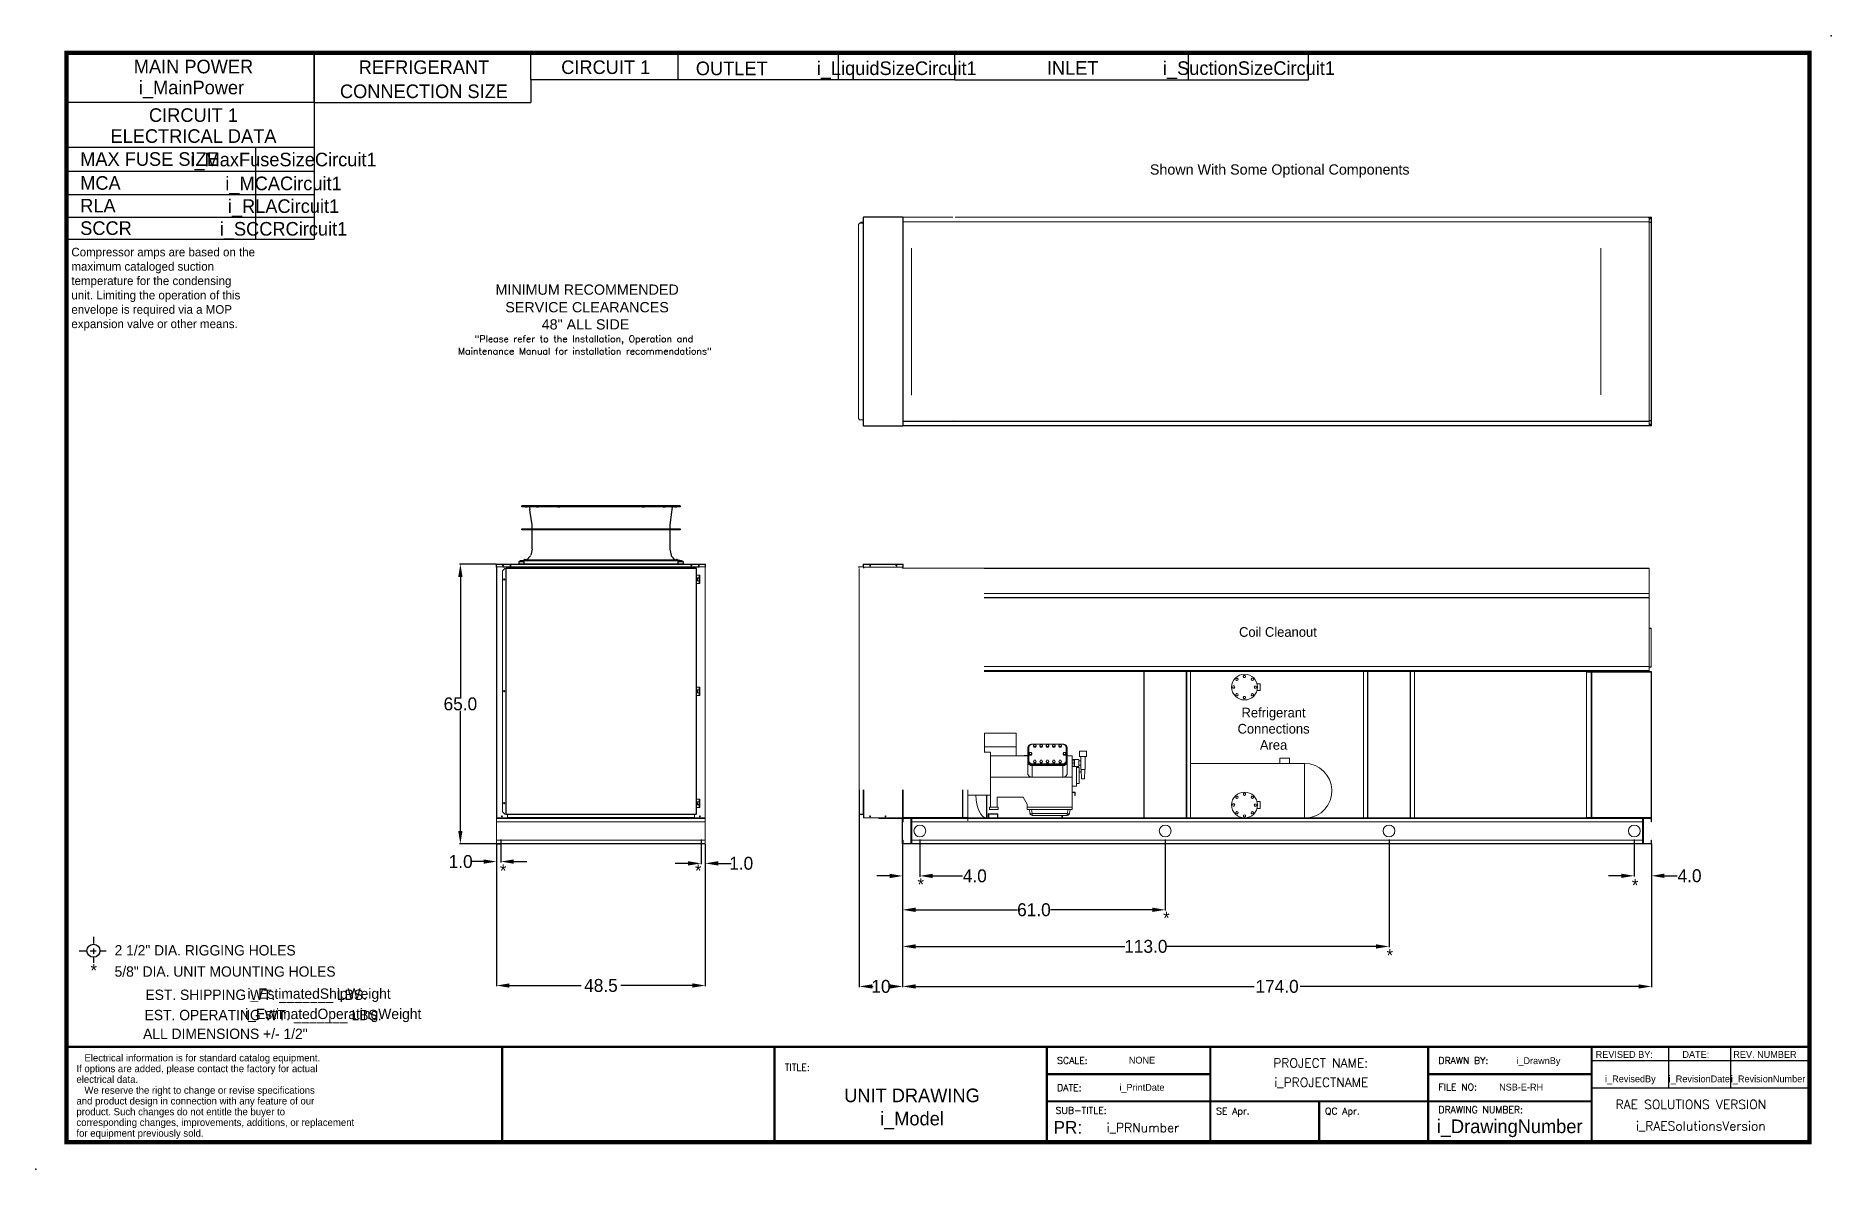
# Model space of a CAD drawing. Header units: inches. Extents: x 3235 to 3652, y -286 to -23.
import ezdxf
from ezdxf.enums import TextEntityAlignment as Align

# ---------------------------------------------------------------- set-up
doc = ezdxf.new("R2010")
doc.units = ezdxf.units.IN
doc.header["$MEASUREMENT"] = 0
doc.header["$PDSIZE"] = -1
for name, color, linetype in [('C1E', 7, 'Continuous'), ('C1RC', 7, 'Continuous'), ('L160', 7, 'Continuous')]:
    doc.layers.add(name, color=color, linetype=linetype)
doc.styles.add('dimentions', font='arial.ttf')
doc.styles.add('SIMPLEX', font='SIMPLEX')
doc.dimstyles.get("Standard").update_dxf_attribs({"dimtxt": 3, "dimasz": 3, "dimexe": 0.18, "dimexo": 0.0625, "dimgap": 0.09, "dimtad": 0, "dimtih": 1, "dimtoh": 1, "dimdec": 1, "dimzin": 0, "dimdsep": 46, "dimtxsty": 'Standard', "dimcen": 0.09, "dimadec": 0, "dimazin": 0, "dimtfac": 1, "dimtdec": 1, "dimtofl": 0, "dimtmove": 0, "dimatfit": 3, "dimfxl": 1, "dimtolj": 1, "dimtzin": 0, "dimarcsym": 0})

msp = doc.modelspace()

# ---------------------------------------------------------------- texts
at = {"color": 7, "lineweight": 25}
for s, height, style, p in [('Shown With Some Optional Components', 2.376, 'dimentions', (3494.22, -55.32)), ('MINIMUM RECOMMENDED', 2.376, 'dimentions', (3342.17, -83.23)), ('SERVICE CLEARANCES', 2.376, 'dimentions', (3344.45, -87.32)), ('48" ALL SIDE ', 2.376, 'dimentions', (3352.9, -91.31)), ('TITLE:', 1.582, 'SIMPLEX', (3409.37, -263.51)), ('SCALE:', 1.582, 'SIMPLEX', (3472.65, -261.93)), ('DRAWN BY:', 1.582, 'SIMPLEX', (3561.25, -261.93)), ('DATE:', 1.582, 'SIMPLEX', (3472.65, -268.26)), ('FILE NO:', 1.582, 'SIMPLEX', (3561.25, -268.11)), ('RAE SOLUTIONS VERSION', 2.1009, 'SIMPLEX', (3602.39, -272.4)), ('SUB-TITLE:', 1.582, 'SIMPLEX', (3472.31, -273.54)), ('SE Apr.', 1.582, 'SIMPLEX', (3509.59, -273.69)), ('QC Apr.', 1.582, 'SIMPLEX', (3534.91, -273.69)), ('DRAWING NUMBER:', 1.582, 'SIMPLEX', (3561.25, -273.35))]:
    msp.add_text(s, height=height, dxfattribs=dict(at, style=style)).set_placement(p)
at = {"color": 7, "lineweight": 25, "style": 'SIMPLEX'}
for s, height, p in [('Maintenance Manual for installation recommendations"', 1.5777, (3362.93, -97.13)), ('"Please refer to the Installation, Operation and', 1.5777, (3362.74, -94.27)), ('PROJECT NAME:', 2.1009, (3533.88, -262.78)), ('i_PROJECTNAME', 2.1009, (3534.04, -267.27)), ('i_RAESolutionsVersion', 2.1009, (3622.21, -277.39)), ('i_PRNumber', 2.101, (3492.59, -277.79))]:
    msp.add_text(s, height=height, dxfattribs=at).set_placement(p, align=Align.CENTER)
at = {"color": 7}
msp.add_text('*', height=2.89, dxfattribs=at).set_placement((3343.2, -218.49))
at = {"color": 7, "text_generation_flag": 2}
for p in [(3390.03, -218.49), (3441.72, -221.68), (3607.71, -221.86), (3498.8, -229.47), (3550.71, -238.16)]:
    msp.add_text('*', height=2.89, dxfattribs=at).set_placement(p)
at = {"color": 7, "lineweight": 25}
for s, height, p in [('2 1/2" DIA. RIGGING HOLES', 2.4047, (3253.67, -236.74)), ('5/8" DIA. UNIT MOUNTING HOLES', 2.4047, (3253.67, -241.67)), ('If options are added, please contact the factory for actual', 1.6634, (3244.8, -263.85)), ('   Electrical information is for standard catalog equipment.', 1.6634, (3244.8, -261.35)), ('REVISED BY:', 1.582, (3597.79, -260.53)), ('DATE:', 1.582, (3617.94, -260.53)), ('REV. NUMBER', 1.582, (3629.77, -260.53)), ('electrical data.', 1.6634, (3244.8, -266.34)), ('and product design in connection with any feature of our', 1.6634, (3244.8, -271.36)), ('   We reserve the right to change or revise specifications', 1.6634, (3244.8, -268.87)), ('corresponding changes, improvements, additions, or replacement ', 1.6634, (3244.8, -276.35)), ('product. Such changes do not entitle the buyer to', 1.6634, (3244.8, -273.86)), ('for equipment previously sold.', 1.6634, (3244.8, -278.85))]:
    msp.add_text(s, height=height, dxfattribs=at).set_placement(p)
for s, height, p in [('*', 2.96, (3248.82, -241.71)), ('EST. SHIPPING WT. _______ LBS.', 2.4047, (3286.57, -247.07)), ('i_EstimatedShipWeight', 2.4074, (3301.18, -246.81)), ('EST. OPERATING WT. _______ LBS.', 2.4047, (3288.17, -251.78)), ('i_EstimatedOperatingWeight', 2.4047, (3304.48, -251.51)), ('ALL DIMENSIONS +/- 1/2"', 2.4047, (3279.41, -256.14)), ('NONE', 1.582, (3492.37, -261.85)), ('i_DrawnBy', 1.582, (3584.48, -261.98)), ('i_PrintDate', 1.582, (3492.37, -268.18)), ('NSB-E-RH', 1.582, (3580.47, -268.11)), ('i_RevisedBy', 1.582, (3605.85, -266.2)), ('i_RevisionDate', 1.582, (3621.86, -266.2)), ('i_RevisionNumber', 1.582, (3637.84, -266.2)), ('UNIT DRAWING', 3.1641, (3438.94, -270.82)), ('i_Model', 3.164, (3438.94, -276.21)), ('i_DrawingNumber', 3.1641, (3577.8, -278.01))]:
    msp.add_text(s, height=height, dxfattribs=at).set_placement(p, align=Align.CENTER)
msp.add_text('PR:', height=2.966, dxfattribs=at).set_placement((3478.46, -278.16), align=Align.RIGHT)
at = {"color": 7, "insert": (3242.89, -72.32), "char_height": 2, "attachment_point": 1}
msp.add_mtext_dynamic_manual_height_columns(' Compressor amps are based on the \\P maximum cataloged suction \\P temperature for the condensing \\P unit. Limiting the operation of this \\P envelope is required via a MOP \\P expansion valve or other means.', width=65.7633, gutter_width=144.43, heights=[29.63], dxfattribs=at)
at = {"color": 7, "char_height": 2.25, "attachment_point": 8}
for s, insert in [('Coil Cleanout', (3523.96, -162.74)), ('Refrigerant\\PConnections\\PArea', (3522.95, -188.97))]:
    msp.add_mtext(s, dxfattribs=dict(at, insert=insert))
at = {"layer": 'C1E', "color": 7, "lineweight": 25}
for s, height, p in [('MAIN POWER', 3.164, (3272, -31.8)), ('i_MainPower', 3.1641, (3271.54, -36.67)), ('CIRCUIT 1', 3.164, (3272, -43.08)), ('ELECTRICAL DATA', 3.1641, (3272, -47.95)), ('i_MaxFuseSizeCircuit1', 3.1641, (3292.92, -53.4)), ('i_MCACircuit1', 3.1641, (3292.92, -58.95)), ('i_RLACircuit1', 3.1641, (3292.92, -64.23)), ('i_SCCRCircuit1', 3.1641, (3292.92, -69.5))]:
    msp.add_text(s, height=height, dxfattribs=at).set_placement(p, align=Align.CENTER)
for s, height, p in [('MAX FUSE SIZE', 3.1641, (3245.68, -53.29)), ('MCA', 3.164, (3245.68, -58.85)), ('RLA', 3.164, (3245.68, -64.12)), ('SCCR', 3.164, (3245.68, -69.34))]:
    msp.add_text(s, height=height, dxfattribs=at).set_placement(p)
at = {"layer": 'C1RC', "color": 7, "lineweight": 25}
for s, height, p in [('REFRIGERANT', 3.1641, (3325.55, -31.95)), ('CIRCUIT 1', 3.164, (3367.78, -31.95)), ('i_LiquidSizeCircuit1', 3.1641, (3435.39, -32.19)), ('INLET', 3.164, (3476.28, -32.13)), ('i_SuctionSizeCircuit1', 3.1641, (3517.23, -32.17)), ('CONNECTION SIZE', 3.1641, (3325.55, -37.55))]:
    msp.add_text(s, height=height, dxfattribs=at).set_placement(p, align=Align.CENTER)
msp.add_text('OUTLET', height=3.164, dxfattribs=at).set_placement((3388.72, -33.18), align=Align.BOTTOM_LEFT)

# ---------------------------------------------------------------- blocks, each defined once
blk = doc.blocks.new('*D9')
at = {"color": 0, "lineweight": -2}
for p, q in [((3436.77, -210.86), (3436.77, -218.44)), ((3440.77, -211.86), (3440.77, -218.44)), ((3433.77, -218.26), (3430.77, -218.26)), ((3443.77, -218.26), (3450.69, -218.26))]:
    blk.add_line(p, q, dxfattribs=at)
at = {"color": 0}
for points in [[(3433.77, -217.76), (3433.77, -218.76), (3436.77, -218.26)], [(3443.77, -217.76), (3443.77, -218.76), (3440.77, -218.26)]]:
    blk.add_solid(points, dxfattribs=at)
at = {"layer": 'Defpoints', "color": 0}
for p in [(3436.77, -210.8), (3440.77, -211.8), (3436.77, -218.26)]:
    blk.add_point(p, dxfattribs=at)
at = {"color": 0, "insert": (3453.53, -218.26), "char_height": 3, "attachment_point": 5}
blk.add_mtext('\\A1;4.0', dxfattribs=at)
blk = doc.blocks.new('*D10')
at = {"color": 0, "lineweight": -2}
for p, q in [((3426.7, -203.95), (3426.7, -244.12)), ((3436.77, -210.86), (3436.77, -244.12)), ((3429.7, -243.94), (3429.89, -243.94)), ((3433.77, -243.94), (3433.57, -243.94))]:
    blk.add_line(p, q, dxfattribs=at)
at = {"color": 0}
for points in [[(3429.7, -243.44), (3429.7, -244.44), (3426.7, -243.94)], [(3433.77, -243.44), (3433.77, -244.44), (3436.77, -243.94)]]:
    blk.add_solid(points, dxfattribs=at)
at = {"layer": 'Defpoints', "color": 0}
for p in [(3426.7, -203.89), (3436.77, -210.8), (3426.7, -243.94)]:
    blk.add_point(p, dxfattribs=at)
at = {"color": 0, "insert": (3431.73, -243.94), "char_height": 3, "attachment_point": 5}
blk.add_mtext('\\A1;10', dxfattribs=at)
blk = doc.blocks.new('*D11')
at = {"color": 0, "lineweight": -2}
for p, q in [((3606.76, -211.86), (3606.76, -218.41)), ((3610.76, -210.75), (3610.76, -218.41)), ((3603.76, -218.23), (3600.76, -218.23)), ((3613.76, -218.23), (3616.76, -218.23))]:
    blk.add_line(p, q, dxfattribs=at)
at = {"color": 0}
for points in [[(3603.76, -217.73), (3603.76, -218.73), (3606.76, -218.23)], [(3613.76, -217.73), (3613.76, -218.73), (3610.76, -218.23)]]:
    blk.add_solid(points, dxfattribs=at)
at = {"layer": 'Defpoints', "color": 0}
for p in [(3606.76, -211.8), (3610.76, -210.69), (3610.76, -218.23)]:
    blk.add_point(p, dxfattribs=at)
at = {"color": 0, "insert": (3619.6, -218.23), "char_height": 3, "attachment_point": 5}
blk.add_mtext('\\A1;4.0', dxfattribs=at)
blk = doc.blocks.new('*D12')
at = {"color": 0, "lineweight": -2}
for p, q in [((3436.77, -214.7), (3436.77, -244.12)), ((3610.76, -214.64), (3610.76, -244.12)), ((3439.77, -243.94), (3518.43, -243.94)), ((3607.76, -243.94), (3529.11, -243.94))]:
    blk.add_line(p, q, dxfattribs=at)
at = {"color": 0}
for points in [[(3439.77, -243.44), (3439.77, -244.44), (3436.77, -243.94)], [(3607.76, -243.44), (3607.76, -244.44), (3610.76, -243.94)]]:
    blk.add_solid(points, dxfattribs=at)
at = {"layer": 'Defpoints', "color": 0}
for p in [(3436.77, -214.63), (3610.76, -214.58), (3610.76, -243.94)]:
    blk.add_point(p, dxfattribs=at)
at = {"color": 0, "insert": (3523.77, -243.94), "char_height": 3, "attachment_point": 5}
blk.add_mtext('\\A1;174.0', dxfattribs=at)
blk = doc.blocks.new('*D2')
at = {"color": 0, "lineweight": -2}
for p, q in [((3342.42, -210.86), (3342.42, -243.9)), ((3390.92, -210.86), (3390.92, -243.9)), ((3345.42, -243.72), (3362.08, -243.72)), ((3387.92, -243.72), (3371.26, -243.72))]:
    blk.add_line(p, q, dxfattribs=at)
at = {"color": 0}
for points in [[(3345.42, -243.22), (3345.42, -244.22), (3342.42, -243.72)], [(3387.92, -243.22), (3387.92, -244.22), (3390.92, -243.72)]]:
    blk.add_solid(points, dxfattribs=at)
at = {"layer": 'Defpoints', "color": 0}
for p in [(3342.42, -210.8), (3390.92, -210.8), (3390.92, -243.72)]:
    blk.add_point(p, dxfattribs=at)
at = {"color": 0, "insert": (3366.67, -243.72), "char_height": 3, "attachment_point": 5}
blk.add_mtext('\\A1;48.5', dxfattribs=at)
blk = doc.blocks.new('*D3')
at = {"color": 0, "lineweight": -2}
for p, q in [((3342.36, -145.8), (3333.83, -145.8)), ((3334.01, -148.8), (3334.01, -176.71)), ((3334.01, -207.8), (3334.01, -179.89)), ((3366.61, -210.8), (3333.83, -210.8))]:
    blk.add_line(p, q, dxfattribs=at)
at = {"color": 0}
for points in [[(3333.51, -148.8), (3334.51, -148.8), (3334.01, -145.8)], [(3333.51, -207.8), (3334.51, -207.8), (3334.01, -210.8)]]:
    blk.add_solid(points, dxfattribs=at)
at = {"layer": 'Defpoints', "color": 0}
for p in [(3334.01, -145.8), (3342.42, -145.8), (3366.67, -210.8)]:
    blk.add_point(p, dxfattribs=at)
at = {"color": 0, "insert": (3334.01, -178.3), "char_height": 3, "attachment_point": 5}
blk.add_mtext('\\A1;65.0', dxfattribs=at)
blk = doc.blocks.new('*D5')
at = {"color": 0, "lineweight": -2}
for p, q in [((3342.42, -210.75), (3342.42, -215.11)), ((3343.42, -211.86), (3343.42, -215.11)), ((3339.42, -214.93), (3336.42, -214.93)), ((3346.42, -214.93), (3349.42, -214.93))]:
    blk.add_line(p, q, dxfattribs=at)
at = {"color": 0}
for points in [[(3339.42, -214.43), (3339.42, -215.43), (3342.42, -214.93)], [(3346.42, -214.43), (3346.42, -215.43), (3343.42, -214.93)]]:
    blk.add_solid(points, dxfattribs=at)
at = {"layer": 'Defpoints', "color": 0}
for p in [(3342.42, -210.69), (3343.42, -211.8), (3342.42, -214.93)]:
    blk.add_point(p, dxfattribs=at)
at = {"color": 0, "insert": (3334.08, -214.93), "char_height": 3, "attachment_point": 5}
blk.add_mtext('\\A1;1.0', dxfattribs=at)
blk = doc.blocks.new('*D6')
at = {"color": 0, "lineweight": -2}
for p, q in [((3389.92, -211.86), (3389.92, -215.52)), ((3390.92, -210.92), (3390.92, -215.52)), ((3386.92, -215.34), (3383.92, -215.34)), ((3393.92, -215.34), (3396.92, -215.34))]:
    blk.add_line(p, q, dxfattribs=at)
at = {"color": 0}
for points in [[(3386.92, -214.84), (3386.92, -215.84), (3389.92, -215.34)], [(3393.92, -214.84), (3393.92, -215.84), (3390.92, -215.34)]]:
    blk.add_solid(points, dxfattribs=at)
at = {"layer": 'Defpoints', "color": 0}
for p in [(3389.92, -211.8), (3390.92, -210.86), (3390.92, -215.34)]:
    blk.add_point(p, dxfattribs=at)
at = {"color": 0, "insert": (3399.26, -215.34), "char_height": 3, "attachment_point": 5}
blk.add_mtext('\\A1;1.0', dxfattribs=at)
blk = doc.blocks.new('*D7')
at = {"color": 0, "lineweight": -2}
for p, q in [((3436.77, -210.86), (3436.77, -226.31)), ((3497.77, -211.86), (3497.77, -226.31)), ((3439.77, -226.13), (3463.43, -226.13)), ((3494.77, -226.13), (3471.11, -226.13))]:
    blk.add_line(p, q, dxfattribs=at)
at = {"color": 0}
for points in [[(3439.77, -225.63), (3439.77, -226.63), (3436.77, -226.13)], [(3494.77, -225.63), (3494.77, -226.63), (3497.77, -226.13)]]:
    blk.add_solid(points, dxfattribs=at)
at = {"layer": 'Defpoints', "color": 0}
for p in [(3436.77, -210.8), (3497.77, -211.8), (3497.77, -226.13)]:
    blk.add_point(p, dxfattribs=at)
at = {"color": 0, "insert": (3467.27, -226.13), "char_height": 3, "attachment_point": 5}
blk.add_mtext('\\A1;61.0', dxfattribs=at)
blk = doc.blocks.new('*D8')
at = {"color": 0, "lineweight": -2}
for p, q in [((3436.77, -210.86), (3436.77, -234.82)), ((3549.77, -211.86), (3549.77, -234.82)), ((3439.77, -234.64), (3488.43, -234.64)), ((3546.77, -234.64), (3498.11, -234.64))]:
    blk.add_line(p, q, dxfattribs=at)
at = {"color": 0}
for points in [[(3439.77, -234.14), (3439.77, -235.14), (3436.77, -234.64)], [(3546.77, -234.14), (3546.77, -235.14), (3549.77, -234.64)]]:
    blk.add_solid(points, dxfattribs=at)
at = {"layer": 'Defpoints', "color": 0}
for p in [(3436.77, -210.8), (3549.77, -211.8), (3549.77, -234.64)]:
    blk.add_point(p, dxfattribs=at)
at = {"color": 0, "insert": (3493.27, -234.64), "char_height": 3, "attachment_point": 5}
blk.add_mtext('\\A1;113.0', dxfattribs=at)

# ---------------------------------------------------------------- dimensions: what is measured, and where the dimension line sits
at = {"color": 7}
dim = msp.add_linear_dim(base=(3334.01, -145.8), p1=(3366.67, -210.8), p2=(3342.42, -145.8), angle=90, dimstyle='Standard', override={"dimrnd": 0}, dxfattribs=at)
dim.commit()
dim.dimension.update_dxf_attribs({"geometry": '*D3', "text_midpoint": (3334.01, -178.3)})
dim = msp.add_linear_dim(base=(3426.7, -243.94), p1=(3436.77, -210.8), p2=(3426.7, -203.89), text='10', dimstyle='Standard', dxfattribs=at)
dim.commit()
dim.dimension.update_dxf_attribs({"geometry": '*D10', "text_midpoint": (3431.73, -243.94)})
for base, p1, p2, picture, middle in [((3342.42, -214.93), (3343.42, -211.8), (3342.42, -210.69), '*D5', (3334.08, -214.93)), ((3390.92, -243.72), (3342.42, -210.8), (3390.92, -210.8), '*D2', (3366.67, -243.72)), ((3390.92, -215.34), (3389.92, -211.8), (3390.92, -210.86), '*D6', (3399.26, -215.34)), ((3610.76, -218.23), (3606.76, -211.8), (3610.76, -210.69), '*D11', (3619.6, -218.23)), ((3610.76, -243.94), (3436.77, -214.63), (3610.76, -214.58), '*D12', (3523.77, -243.94))]:
    dim = msp.add_linear_dim(base=base, p1=p1, p2=p2, dimstyle='Standard', dxfattribs=at)
    dim.commit()
    dim.dimension.update_dxf_attribs({"geometry": picture, "text_midpoint": middle})
dim = msp.add_linear_dim(base=(3436.77, -218.26), p1=(3440.77, -211.8), p2=(3436.77, -210.8), dimstyle='Standard', dxfattribs=at)
dim.commit()
dim.dimension.update_dxf_attribs({"geometry": '*D9', "text_midpoint": (3453.53, -218.26), "dimtype": 160})
for base, p2, picture, middle in [((3497.77, -226.13), (3497.77, -211.8), '*D7', (3467.27, -226.13)), ((3549.77, -234.64), (3549.77, -211.8), '*D8', (3493.27, -234.64))]:
    dim = msp.add_linear_dim(base=base, p1=(3436.77, -210.8), p2=p2, angle=180, dimstyle='Standard', dxfattribs=at)
    dim.commit()
    dim.dimension.update_dxf_attribs({"geometry": picture, "text_midpoint": middle})

# ---------------------------------------------------------------- linework, layer by layer
at = {"color": 7, "lineweight": 25}
for p, q in [((3647.47, -280.13), (3647.47, -27)), ((3248.76, -232.39), (3248.76, -233.99)), ((3245.45, -235.63), (3247.07, -235.63)), ((3248, -235.63), (3249.37, -235.63)), ((3248.76, -235.11), (3248.76, -236.32)), ((3248.76, -237.18), (3248.76, -238.44)), ((3250.3, -235.63), (3251.68, -235.63)), ((3343.72, -280.13), (3343.72, -257.98)), ((3407, -280.13), (3407, -257.98)), ((3470.28, -257.98), (3596.84, -257.98)), ((3470.28, -280.13), (3470.28, -257.98)), ((3508.25, -257.98), (3508.25, -280.13)), ((3558.87, -257.98), (3558.87, -270.63)), ((3596.84, -257.98), (3596.84, -280.13)), ((3596.84, -257.98), (3647.47, -257.98)), ((3596.84, -257.98), (3596.84, -261.14)), ((3614.71, -257.98), (3614.71, -267.47)), ((3629.09, -257.98), (3629.09, -267.47)), ((3596.84, -261.14), (3647.47, -261.14)), ((3508.25, -264.31), (3470.28, -264.31)), ((3558.87, -264.31), (3596.84, -264.31)), ((3558.87, -270.63), (3558.87, -264.31)), ((3596.84, -270.63), (3470.28, -270.63)), ((3533.56, -270.63), (3533.56, -280.13)), ((3558.87, -270.63), (3558.87, -280.13)), ((3596.84, -267.47), (3647.47, -267.47))]:
    msp.add_line(p, q, dxfattribs=at)
at = {"color": 7, "linetype": 'Continuous', "lineweight": 25}
for p, q in [((3348.27, -132.52), (3348.27, -132.29)), ((3379.69, -132.29), (3348.27, -132.29)), ((3348.92, -132.53), (3348.27, -132.52)), ((3379.69, -132.52), (3348.27, -132.52)), ((3349.97, -132.54), (3349.73, -132.53)), ((3350.19, -133.13), (3350.12, -132.67)), ((3350.26, -133.76), (3350.17, -133.13)), ((3385.08, -132.29), (3379.69, -132.29)), ((3385.08, -132.52), (3379.69, -132.52)), ((3383.18, -133.13), (3383.09, -133.76)), ((3383.22, -132.67), (3383.16, -133.13)), ((3383.62, -132.53), (3383.38, -132.54)), ((3385.08, -132.52), (3384.43, -132.53)), ((3385.08, -132.29), (3385.08, -132.52)), ((3348.27, -137.62), (3382.64, -137.6)), ((3348.27, -137.83), (3348.27, -137.62)), ((3350.67, -136.71), (3350.26, -133.76)), ((3350.71, -137.6), (3350.71, -137.26)), ((3382.64, -137.26), (3382.64, -137.6)), ((3382.64, -137.6), (3385.08, -137.62)), ((3383.09, -133.76), (3382.68, -136.71)), ((3385.08, -137.62), (3385.08, -137.83)), ((3382.64, -137.85), (3348.27, -137.83)), ((3350.71, -142.31), (3350.71, -137.85)), ((3385.08, -137.83), (3382.64, -137.85)), ((3382.64, -137.85), (3382.64, -142.31)), ((3347.58, -145.21), (3347.58, -145.8)), ((3347.58, -145.21), (3348.76, -145.21)), ((3348.76, -145.8), (3347.58, -145.8)), ((3347.87, -144.97), (3347.95, -144.97)), ((3347.87, -145.15), (3347.87, -144.98)), ((3347.89, -145.15), (3347.89, -144.98)), ((3347.95, -144.97), (3348.6, -144.97)), ((3348.6, -144.98), (3348.6, -144.9)), ((3348.6, -144.9), (3349.34, -144.9)), ((3348.6, -144.98), (3348.61, -144.98)), ((3348.61, -144.98), (3348.66, -144.98)), ((3348.76, -145.21), (3348.76, -145.8)), ((3384.59, -145.8), (3348.76, -145.8)), ((3348.8, -144.9), (3348.8, -144.86)), ((3348.8, -144.86), (3349.2, -144.86)), ((3348.95, -144.77), (3348.95, -144.77)), ((3349.2, -144.86), (3349.27, -144.86)), ((3349.55, -144.71), (3349.27, -144.87)), ((3349.27, -144.86), (3349.27, -144.9)), ((3349.34, -144.9), (3349.47, -144.9)), ((3349.47, -144.9), (3349.47, -144.97)), ((3383.88, -144.93), (3349.47, -144.93)), ((3349.47, -144.96), (3383.88, -144.96)), ((3349.89, -144.38), (3349.55, -144.71)), ((3349.64, -145.21), (3349.64, -145.2)), ((3349.87, -144.38), (3350.34, -143.92)), ((3350.71, -142.31), (3350.38, -143.75)), ((3382.64, -142.31), (3382.97, -143.75)), ((3382.97, -143.75), (3383.01, -143.92)), ((3383.01, -143.92), (3383.48, -144.38)), ((3383.79, -144.71), (3383.46, -144.38)), ((3384.08, -144.87), (3383.79, -144.71)), ((3383.88, -144.97), (3383.88, -144.9)), ((3383.88, -144.9), (3384.62, -144.9)), ((3384.08, -144.9), (3384.08, -144.86)), ((3384.08, -144.86), (3384.48, -144.86)), ((3384.21, -144.78), (3384.21, -144.77)), ((3384.22, -144.77), (3384.22, -144.78)), ((3384.27, -144.78), (3384.27, -144.77)), ((3384.3, -144.77), (3384.3, -144.78)), ((3384.37, -144.78), (3384.37, -144.77)), ((3384.41, -144.78), (3384.4, -144.77)), ((3384.4, -144.77), (3384.4, -144.78)), ((3384.41, -144.78), (3384.41, -144.77)), ((3384.41, -144.78), (3384.41, -144.77)), ((3384.41, -144.77), (3384.41, -144.78)), ((3384.48, -144.86), (3384.55, -144.86)), ((3384.55, -144.86), (3384.55, -144.9)), ((3384.59, -145.8), (3384.59, -145.21)), ((3384.59, -145.21), (3385.77, -145.21)), ((3385.77, -145.8), (3384.59, -145.8)), ((3384.62, -144.9), (3384.75, -144.9)), ((3384.68, -144.98), (3384.74, -144.98)), ((3384.74, -144.98), (3384.74, -144.98)), ((3384.75, -144.9), (3384.75, -144.98)), ((3384.75, -144.97), (3385.4, -144.97)), ((3385.4, -144.97), (3385.48, -144.97)), ((3385.46, -145.15), (3385.46, -144.98)), ((3385.48, -144.98), (3385.47, -145.15)), ((3385.48, -144.97), (3385.48, -144.98)), ((3385.77, -145.21), (3385.77, -145.8))]:
    msp.add_line(p, q, dxfattribs=at)
at = {"color": 7, "linetype": 'Continuous', "lineweight": 15}
for p, q in [((3342.42, -145.87), (3342.35, -145.87)), ((3342.35, -145.87), (3342.35, -146.55)), ((3390.92, -145.8), (3342.42, -145.8)), ((3342.42, -145.87), (3342.42, -145.8)), ((3390.92, -145.87), (3342.42, -145.87)), ((3342.42, -146.41), (3342.42, -145.87)), ((3342.42, -145.87), (3342.42, -146.55)), ((3390.92, -145.87), (3390.92, -145.8)), ((3390.92, -146.41), (3390.92, -145.87)), ((3390.92, -146.55), (3390.92, -145.87)), ((3390.92, -145.87), (3391, -145.87)), ((3391, -146.55), (3391, -145.87)), ((3342.35, -146.55), (3342.42, -146.55)), ((3343.86, -146.41), (3342.42, -146.41)), ((3342.42, -146.41), (3342.42, -204.8)), ((3342.5, -146.41), (3342.5, -204.8)), ((3344.32, -146.85), (3343.82, -147.35)), ((3343.82, -203.39), (3343.82, -147.35)), ((3343.86, -146.41), (3343.86, -146.45)), ((3343.86, -146.41), (3389.49, -146.41)), ((3343.86, -146.41), (3343.86, -146.41)), ((3389.49, -146.41), (3343.86, -146.41)), ((3343.86, -146.45), (3343.86, -146.52)), ((3344.11, -146.46), (3343.86, -146.45)), ((3344.11, -146.53), (3343.86, -146.52)), ((3344.11, -146.46), (3344.11, -146.53)), ((3344.11, -146.46), (3389.23, -146.46)), ((3344.11, -146.53), (3389.23, -146.53)), ((3344.32, -146.85), (3344.56, -146.85)), ((3344.64, -146.85), (3344.56, -146.85)), ((3344.56, -146.85), (3344.56, -203.89)), ((3344.56, -203.89), (3344.56, -146.85)), ((3344.56, -146.85), (3344.56, -146.85)), ((3388.82, -146.78), (3344.64, -146.78)), ((3344.64, -146.78), (3344.64, -146.85)), ((3388.82, -146.85), (3344.64, -146.85)), ((3344.64, -146.85), (3344.64, -203.89)), ((3344.97, -146.53), (3344.97, -146.78)), ((3388.37, -146.78), (3388.37, -146.53)), ((3388.82, -146.85), (3388.82, -146.78)), ((3388.82, -146.85), (3388.82, -203.89)), ((3388.9, -146.85), (3388.82, -146.85)), ((3388.9, -146.85), (3388.9, -203.89)), ((3389.5, -148.41), (3388.9, -148.41)), ((3389.5, -149.04), (3388.9, -149.04)), ((3389.5, -149.71), (3388.9, -149.71)), ((3388.99, -149.06), (3388.99, -149.69)), ((3389.12, -149.06), (3388.99, -149.06)), ((3388.99, -149.69), (3389.12, -149.69)), ((3389.12, -149.69), (3389.12, -149.06)), ((3389.5, -149.06), (3389.12, -149.06)), ((3389.12, -149.69), (3389.5, -149.69)), ((3389.15, -149.06), (3389.15, -149.04)), ((3389.15, -149.71), (3389.15, -149.69)), ((3389.49, -146.45), (3389.23, -146.46)), ((3389.23, -146.46), (3389.23, -146.53)), ((3389.49, -146.52), (3389.23, -146.53)), ((3389.47, -149.04), (3389.47, -149.06)), ((3389.47, -149.69), (3389.47, -149.71)), ((3389.49, -146.45), (3389.49, -146.41)), ((3389.49, -146.41), (3389.49, -146.41)), ((3390.92, -146.41), (3389.49, -146.41)), ((3389.49, -146.45), (3389.49, -146.52)), ((3389.5, -148.41), (3389.5, -149.04)), ((3389.62, -148.41), (3389.5, -148.41)), ((3389.5, -149.04), (3389.62, -149.04)), ((3389.5, -149.06), (3389.5, -149.69)), ((3389.62, -149.06), (3389.5, -149.06)), ((3389.5, -149.69), (3389.62, -149.69)), ((3389.5, -149.71), (3389.5, -150.34)), ((3389.62, -149.71), (3389.5, -149.71)), ((3389.62, -149.04), (3389.62, -148.41)), ((3389.62, -149.69), (3389.62, -149.06)), ((3389.62, -150.34), (3389.62, -149.71)), ((3390.85, -204.8), (3390.85, -146.41)), ((3390.92, -146.41), (3390.92, -204.8)), ((3391, -146.55), (3390.92, -146.55)), ((3389.5, -150.34), (3388.9, -150.34)), ((3389.5, -150.34), (3389.62, -150.34)), ((3389.5, -174.41), (3388.9, -174.41)), ((3389.5, -175.04), (3388.9, -175.04)), ((3388.99, -175.06), (3388.99, -175.69)), ((3389.12, -175.06), (3388.99, -175.06)), ((3389.12, -175.69), (3389.12, -175.06)), ((3389.5, -175.06), (3389.12, -175.06)), ((3389.15, -175.06), (3389.15, -175.04)), ((3389.47, -175.04), (3389.47, -175.06)), ((3389.5, -174.41), (3389.5, -175.04)), ((3389.62, -174.41), (3389.5, -174.41)), ((3389.5, -175.04), (3389.62, -175.04)), ((3389.5, -175.06), (3389.5, -175.69)), ((3389.62, -175.06), (3389.5, -175.06)), ((3389.62, -175.04), (3389.62, -174.41)), ((3389.62, -175.69), (3389.62, -175.06)), ((3519.1, -173.6), (3519.87, -173.6)), ((3519.87, -175.17), (3519.1, -175.17)), ((3519.87, -173.6), (3519.87, -175.17)), ((3389.5, -175.71), (3388.9, -175.71)), ((3389.5, -176.34), (3388.9, -176.34)), ((3388.99, -175.69), (3389.12, -175.69)), ((3389.12, -175.69), (3389.5, -175.69)), ((3389.15, -175.71), (3389.15, -175.69)), ((3389.47, -175.69), (3389.47, -175.71)), ((3389.5, -175.69), (3389.62, -175.69)), ((3389.5, -175.71), (3389.5, -176.34)), ((3389.62, -175.71), (3389.5, -175.71)), ((3389.5, -176.34), (3389.62, -176.34)), ((3389.62, -176.34), (3389.62, -175.71)), ((3343.82, -203.39), (3344.32, -203.89)), ((3344.56, -203.89), (3344.32, -203.89)), ((3344.64, -203.89), (3344.56, -203.89)), ((3344.56, -203.89), (3344.56, -203.89)), ((3388.82, -203.89), (3344.64, -203.89)), ((3344.64, -203.89), (3344.64, -203.97)), ((3344.64, -203.97), (3388.82, -203.97)), ((3344.97, -203.97), (3344.97, -204.8)), ((3388.37, -204.8), (3388.37, -203.97)), ((3388.9, -203.89), (3388.82, -203.89)), ((3388.82, -203.97), (3388.82, -203.89)), ((3389.5, -200.41), (3388.9, -200.41)), ((3389.5, -201.04), (3388.9, -201.04)), ((3389.5, -201.71), (3388.9, -201.71)), ((3389.5, -202.34), (3388.9, -202.34)), ((3388.99, -201.06), (3388.99, -201.69)), ((3389.12, -201.06), (3388.99, -201.06)), ((3388.99, -201.69), (3389.12, -201.69)), ((3389.12, -201.69), (3389.12, -201.06)), ((3389.5, -201.06), (3389.12, -201.06)), ((3389.12, -201.69), (3389.5, -201.69)), ((3389.15, -201.06), (3389.15, -201.04)), ((3389.15, -201.71), (3389.15, -201.69)), ((3389.47, -201.04), (3389.47, -201.06)), ((3389.47, -201.69), (3389.47, -201.71)), ((3389.5, -200.41), (3389.5, -201.04)), ((3389.62, -200.41), (3389.5, -200.41)), ((3389.5, -201.04), (3389.62, -201.04)), ((3389.5, -201.06), (3389.5, -201.69)), ((3389.62, -201.06), (3389.5, -201.06)), ((3389.5, -201.69), (3389.62, -201.69)), ((3389.5, -201.71), (3389.5, -202.34)), ((3389.62, -201.71), (3389.5, -201.71)), ((3389.5, -202.34), (3389.62, -202.34)), ((3389.62, -201.04), (3389.62, -200.41)), ((3389.62, -201.69), (3389.62, -201.06)), ((3389.62, -202.34), (3389.62, -201.71)), ((3519.1, -201), (3519.87, -201)), ((3519.87, -202.57), (3519.1, -202.57)), ((3519.87, -201), (3519.87, -202.57)), ((3342.5, -204.8), (3342.42, -204.8)), ((3342.42, -204.8), (3342.42, -204.9)), ((3342.42, -204.9), (3342.42, -205.67)), ((3390.92, -204.9), (3342.42, -204.9)), ((3390.92, -205.67), (3342.42, -205.67)), ((3342.42, -209.92), (3342.42, -205.67)), ((3344.97, -204.8), (3342.5, -204.8)), ((3388.37, -204.72), (3344.97, -204.72)), ((3388.37, -204.8), (3344.97, -204.8)), ((3390.85, -204.8), (3388.37, -204.8)), ((3390.92, -204.8), (3390.85, -204.8)), ((3390.92, -204.8), (3390.92, -204.9)), ((3390.92, -204.9), (3390.92, -205.67)), ((3390.92, -209.92), (3390.92, -205.67)), ((3390.92, -209.92), (3342.42, -209.92)), ((3342.42, -209.92), (3342.42, -210.69)), ((3342.42, -210.69), (3342.42, -210.8)), ((3390.92, -210.69), (3342.42, -210.69)), ((3390.92, -210.8), (3342.42, -210.8)), ((3352.42, -210.8), (3342.42, -210.8)), ((3390.92, -209.92), (3390.92, -210.69)), ((3390.92, -210.69), (3390.92, -210.8))]:
    msp.add_line(p, q, dxfattribs=at)
at = {"color": 7}
for p, q in [((3342.42, -210.8), (3343.42, -210.8)), ((3343.42, -209.8), (3343.42, -211.8)), ((3389.92, -209.8), (3389.92, -211.8)), ((3440.77, -209.8), (3440.77, -211.8)), ((3440.77, -209.8), (3440.77, -211.8)), ((3497.77, -209.8), (3497.77, -211.8)), ((3549.77, -209.8), (3549.77, -211.8)), ((3606.76, -209.8), (3606.76, -211.8)), ((3606.76, -209.8), (3606.76, -211.8))]:
    msp.add_line(p, q, dxfattribs=at)
at = {"color": 7, "lineweight": 25}
for points, const_width in [([(3242.47, -280.13), (3647.47, -280.13), (3647.47, -27), (3242.47, -27), (3242.47, -280.13)], 1.01), ([(3344.32, -257.98), (3242.47, -257.98)], 0.506), ([(3647.47, -257.98), (3343.72, -257.98), (3343.72, -280.13)], 0.506), ([(3407, -257.98), (3407, -280.13)], 0.506), ([(3470.28, -257.98), (3470.28, -280.13)], 0.506), ([(3508.25, -257.98), (3508.25, -280.13)], 0.506), ([(3558.87, -257.98), (3558.87, -280.13)], 0.506), ([(3596.84, -280.13), (3596.84, -257.98), (3647.47, -257.98)], 0.506), ([(3508.25, -264.31), (3470.28, -264.31)], 0.506), ([(3596.84, -264.31), (3558.87, -264.31), (3558.87, -280.13)], 0.506), ([(3596.84, -270.63), (3470.28, -270.63)], 0.506), ([(3533.56, -270.63), (3533.56, -280.13)], 0.506)]:
    msp.add_lwpolyline(points, dxfattribs=dict(at, const_width=const_width))
at = {"color": 7, "linetype": 'Continuous', "lineweight": 15}
for points in [[(3513.96, -174.38), (3513.82, -174.13), (3513.54, -174.13), (3513.4, -174.38), (3513.54, -174.62), (3513.82, -174.62)], [(3514.63, -172.79), (3514.7, -172.52), (3514.5, -172.32), (3514.23, -172.4), (3514.16, -172.67), (3514.36, -172.86)], [(3515.9, -171.95), (3516.04, -172.19), (3516.32, -172.19), (3516.46, -171.95), (3516.32, -171.7), (3516.04, -171.7)], [(3517.8, -172.8), (3518.07, -172.87), (3518.27, -172.67), (3518.2, -172.4), (3517.92, -172.33), (3517.73, -172.53)], [(3518.45, -174.39), (3518.59, -174.63), (3518.87, -174.63), (3519.01, -174.39), (3518.87, -174.15), (3518.59, -174.15)], [(3514.62, -175.96), (3514.35, -175.89), (3514.15, -176.09), (3514.22, -176.36), (3514.49, -176.43), (3514.69, -176.24)], [(3515.9, -176.82), (3516.04, -176.58), (3516.32, -176.58), (3516.46, -176.82), (3516.32, -177.06), (3516.04, -177.06)], [(3517.79, -175.97), (3517.72, -176.24), (3517.92, -176.44), (3518.19, -176.37), (3518.26, -176.1), (3518.06, -175.9)], [(3514.63, -200.19), (3514.7, -199.92), (3514.5, -199.72), (3514.23, -199.79), (3514.16, -200.07), (3514.36, -200.26)], [(3517.8, -200.2), (3518.07, -200.27), (3518.27, -200.07), (3518.2, -199.8), (3517.92, -199.73), (3517.73, -199.93)], [(3513.96, -201.78), (3513.82, -201.53), (3513.54, -201.53), (3513.4, -201.78), (3513.54, -202.02), (3513.82, -202.02)], [(3514.62, -203.36), (3514.35, -203.29), (3514.15, -203.49), (3514.22, -203.76), (3514.49, -203.83), (3514.69, -203.63)], [(3517.79, -203.37), (3517.72, -203.64), (3517.92, -203.84), (3518.19, -203.77), (3518.26, -203.5), (3518.06, -203.3)], [(3518.45, -201.79), (3518.59, -202.03), (3518.87, -202.03), (3519.01, -201.79), (3518.87, -201.55), (3518.59, -201.55)]]:
    msp.add_lwpolyline(points, close=True, dxfattribs=at)
for centre, radius in [((3343.92, -146.17), 0.0995), ((3344.19, -149.37), 0.156), ((3345.67, -146.17), 0.0995), ((3387.67, -146.17), 0.0995), ((3389.42, -146.17), 0.0995), ((3516.21, -174.38), 3), ((3344.19, -175.37), 0.156), ((3516.21, -201.78), 3), ((3343.67, -204.42), 0.0995), ((3344.19, -201.37), 0.156), ((3389.67, -204.42), 0.0995)]:
    msp.add_circle(centre, radius, dxfattribs=at)
at = {"color": 7, "lineweight": 25}
msp.add_circle((3248.76, -235.63), 1.52, dxfattribs=at)
at = {"color": 7, "linetype": 'Continuous', "lineweight": 25}
for centre, radius, start, end in [((3346.77, -137.26), 3.94, 0, 8.0002), ((3386.58, -137.26), 3.94, 171.9998, 180), ((3349.03, -145.07), 0.316, 111.9486, 137.4745), ((3349.03, -145.07), 0.316, 42.5255, 68.0156), ((3385.41, -145.15), 0.0591, 270, 359)]:
    msp.add_arc(centre, radius, start, end, dxfattribs=at)
at = {"color": 7, "linetype": 'Continuous', "lineweight": 15}
for centre, radius, start, end in [((3342.42, -145.87), 0.0757, 90, 180), ((3342.42, -145.87), 0.001, 90, 180), ((3390.92, -145.87), 0.0757, 0, 90), ((3390.92, -145.87), 0.001, 0, 90)]:
    msp.add_arc(centre, radius, start, end, dxfattribs=at)
at = {"color": 7, "linetype": 'Continuous', "lineweight": 25}
for points, knots in [([(3349.73, -132.53), (3349.68, -132.53), (3349.59, -132.53), (3349.46, -132.53), (3349.33, -132.53), (3349.22, -132.53), (3349.11, -132.53), (3349.03, -132.53), (3348.97, -132.53), (3348.93, -132.53), (3348.92, -132.53), (3348.92, -132.53), (3348.92, -132.53)], [0, 0, 0, 0, 0.107042, 0.217187, 0.324229, 0.434374, 0.541414, 0.651557, 0.758592, 0.868733, 0.975764, 1, 1, 1, 1]), ([(3349.04, -132.52), (3349.04, -132.52), (3349.05, -132.52), (3349.09, -132.53), (3349.16, -132.53), (3349.24, -132.53), (3349.33, -132.53), (3349.41, -132.53), (3349.48, -132.53), (3349.53, -132.53), (3349.55, -132.53), (3349.55, -132.53), (3349.54, -132.53), (3349.5, -132.53), (3349.44, -132.53), (3349.35, -132.53), (3349.27, -132.53), (3349.18, -132.53), (3349.11, -132.52), (3349.06, -132.52), (3349.04, -132.52), (3349.04, -132.52), (3349.04, -132.52)], [0, 0, 0, 0, 0.053685, 0.107368, 0.161055, 0.214742, 0.268432, 0.322121, 0.375809, 0.429494, 0.483179, 0.5, 0.553685, 0.607369, 0.661055, 0.714742, 0.768431, 0.822121, 0.875809, 0.929494, 0.983179, 1, 1, 1, 1]), ([(3349.97, -132.54), (3349.99, -132.54), (3350.02, -132.54), (3350.07, -132.57), (3350.1, -132.61), (3350.12, -132.65), (3350.12, -132.67), (3350.12, -132.67)], [0, 0, 0, 0, 0.237768, 0.475541, 0.713069, 0.950081, 1, 1, 1, 1]), ([(3351.71, -132.52), (3351.7, -132.52), (3351.68, -132.52), (3351.69, -132.53), (3351.73, -132.53), (3351.79, -132.53), (3351.87, -132.53), (3351.96, -132.53), (3352.04, -132.53), (3352.12, -132.53), (3352.16, -132.53), (3352.19, -132.53), (3352.2, -132.53), (3352.19, -132.53), (3352.16, -132.53), (3352.09, -132.53), (3352.01, -132.53), (3351.93, -132.53), (3351.84, -132.52), (3351.77, -132.52), (3351.73, -132.52), (3351.71, -132.52), (3351.71, -132.52)], [0, 0, 0, 0, 0.053684, 0.107369, 0.161054, 0.214742, 0.268431, 0.32212, 0.375808, 0.429494, 0.483178, 0.5, 0.553684, 0.607369, 0.661055, 0.714742, 0.768431, 0.82212, 0.875808, 0.929494, 0.983179, 1, 1, 1, 1]), ([(3356.65, -132.52), (3356.63, -132.52), (3356.59, -132.52), (3356.57, -132.53), (3356.58, -132.53), (3356.61, -132.53), (3356.67, -132.53), (3356.75, -132.53), (3356.83, -132.53), (3356.92, -132.53), (3356.98, -132.53), (3357.03, -132.53), (3357.07, -132.53), (3357.09, -132.53), (3357.08, -132.53), (3357.05, -132.53), (3356.99, -132.53), (3356.92, -132.53), (3356.83, -132.52), (3356.74, -132.52), (3356.68, -132.52), (3356.66, -132.52), (3356.65, -132.52)], [0, 0, 0, 0, 0.053685, 0.107369, 0.161054, 0.214742, 0.268431, 0.32212, 0.375808, 0.429494, 0.483179, 0.5, 0.553684, 0.607369, 0.661054, 0.714742, 0.768431, 0.82212, 0.875808, 0.929494, 0.983179, 1, 1, 1, 1]), ([(3376.61, -132.52), (3376.59, -132.52), (3376.53, -132.52), (3376.44, -132.53), (3376.36, -132.53), (3376.3, -132.53), (3376.27, -132.53), (3376.26, -132.53), (3376.28, -132.53), (3376.32, -132.53), (3376.38, -132.53), (3376.44, -132.53), (3376.5, -132.53), (3376.59, -132.53), (3376.67, -132.53), (3376.73, -132.53), (3376.77, -132.53), (3376.78, -132.53), (3376.76, -132.52), (3376.71, -132.52), (3376.66, -132.52), (3376.62, -132.52), (3376.61, -132.52)], [0, 0, 0, 0, 0.053684, 0.107369, 0.161054, 0.214742, 0.268431, 0.32212, 0.375808, 0.429494, 0.483178, 0.5, 0.553684, 0.607369, 0.661055, 0.714742, 0.768431, 0.82212, 0.875808, 0.929494, 0.983179, 1, 1, 1, 1]), ([(3381.59, -132.52), (3381.56, -132.52), (3381.52, -132.52), (3381.43, -132.53), (3381.35, -132.53), (3381.26, -132.53), (3381.2, -132.53), (3381.16, -132.53), (3381.14, -132.53), (3381.16, -132.53), (3381.19, -132.53), (3381.24, -132.53), (3381.29, -132.53), (3381.38, -132.53), (3381.46, -132.53), (3381.54, -132.53), (3381.61, -132.53), (3381.65, -132.53), (3381.67, -132.52), (3381.65, -132.52), (3381.62, -132.52), (3381.59, -132.52), (3381.59, -132.52)], [0, 0, 0, 0, 0.053685, 0.107369, 0.161054, 0.214742, 0.268431, 0.32212, 0.375808, 0.429494, 0.483179, 0.5, 0.553684, 0.607369, 0.661054, 0.714742, 0.768431, 0.82212, 0.875808, 0.929494, 0.983179, 1, 1, 1, 1]), ([(3383.22, -132.67), (3383.23, -132.65), (3383.24, -132.62), (3383.27, -132.58), (3383.31, -132.55), (3383.35, -132.54), (3383.37, -132.54), (3383.38, -132.54)], [0, 0, 0, 0, 0.236553, 0.473094, 0.709954, 0.947343, 1, 1, 1, 1]), ([(3384.43, -132.53), (3384.43, -132.53), (3384.43, -132.53), (3384.4, -132.53), (3384.34, -132.53), (3384.27, -132.53), (3384.18, -132.53), (3384.07, -132.53), (3383.95, -132.53), (3383.81, -132.53), (3383.7, -132.53), (3383.64, -132.53), (3383.62, -132.53)], [0, 0, 0, 0, 0.085907, 0.192945, 0.303087, 0.410126, 0.520268, 0.62731, 0.737455, 0.844501, 0.954651, 1, 1, 1, 1]), ([(3384.29, -132.52), (3384.27, -132.52), (3384.25, -132.52), (3384.18, -132.53), (3384.09, -132.53), (3384.01, -132.53), (3383.92, -132.53), (3383.85, -132.53), (3383.81, -132.53), (3383.79, -132.53), (3383.8, -132.53), (3383.82, -132.53), (3383.86, -132.53), (3383.92, -132.53), (3384.01, -132.53), (3384.09, -132.53), (3384.18, -132.53), (3384.24, -132.53), (3384.29, -132.52), (3384.31, -132.52), (3384.3, -132.52), (3384.29, -132.52), (3384.29, -132.52)], [0, 0, 0, 0, 0.053684, 0.107369, 0.161054, 0.214742, 0.268431, 0.32212, 0.375808, 0.429494, 0.483179, 0.5, 0.553684, 0.607368, 0.661054, 0.714742, 0.768431, 0.82212, 0.875808, 0.929494, 0.983178, 1, 1, 1, 1]), ([(3347.87, -144.98), (3347.87, -144.98), (3347.87, -144.97), (3347.87, -144.97), (3347.87, -144.97)], [0, 0, 0, 0, 0.999997, 1, 1, 1, 1]), ([(3347.87, -144.98), (3347.87, -144.98), (3347.87, -144.98), (3347.88, -144.98), (3347.88, -144.98), (3347.89, -144.98)], [0, 0, 0, 0, 0.5, 0.5, 1, 1, 1, 1]), ([(3347.87, -145.15), (3347.87, -145.15), (3347.87, -145.16), (3347.88, -145.18), (3347.89, -145.18), (3347.9, -145.19), (3347.9, -145.2), (3347.92, -145.2), (3347.93, -145.21), (3347.93, -145.21)], [0, 0, 0, 0, 0.25, 0.25, 0.5, 0.5, 0.75, 0.75, 1, 1, 1, 1]), ([(3347.95, -145.21), (3347.94, -145.2), (3347.93, -145.2), (3347.91, -145.19), (3347.89, -145.17), (3347.89, -145.16), (3347.89, -145.15)], [0, 0, 0, 0, 0.250003, 0.500004, 0.750006, 1, 1, 1, 1]), ([(3348.66, -144.98), (3348.69, -144.98), (3348.72, -144.98), (3348.77, -144.98), (3348.77, -144.98), (3348.79, -144.98), (3348.8, -144.98), (3348.83, -144.98), (3348.85, -144.98), (3348.89, -144.98), (3348.9, -144.98), (3348.92, -144.98), (3348.93, -144.98), (3348.97, -144.98), (3348.99, -144.98), (3349.02, -144.98), (3349.04, -144.98), (3349.06, -144.98), (3349.07, -144.98), (3349.11, -144.98), (3349.13, -144.98), (3349.16, -144.98), (3349.17, -144.98), (3349.2, -144.97), (3349.21, -144.97), (3349.24, -144.97), (3349.26, -144.97), (3349.3, -144.97), (3349.31, -144.97), (3349.35, -144.97), (3349.36, -144.97), (3349.39, -144.97), (3349.4, -144.97), (3349.43, -144.97), (3349.44, -144.97), (3349.45, -144.97), (3349.46, -144.97), (3349.46, -144.97), (3349.47, -144.97), (3349.47, -144.97)], [0, 0, 0, 0, 0.125, 0.125, 0.15625, 0.15625, 0.1875, 0.1875, 0.25, 0.25, 0.28125, 0.28125, 0.3125, 0.3125, 0.375, 0.375, 0.40625, 0.40625, 0.4375, 0.4375, 0.5, 0.5, 0.53125, 0.53125, 0.5625, 0.5625, 0.625, 0.625, 0.6875, 0.6875, 0.75, 0.75, 0.8125, 0.8125, 0.875, 0.875, 0.9375, 0.9375, 1, 1, 1, 1]), ([(3348.92, -144.78), (3348.92, -144.78), (3348.91, -144.78), (3348.91, -144.78), (3348.92, -144.78), (3348.92, -144.78), (3348.93, -144.78), (3348.94, -144.77), (3348.94, -144.77)], [0, 0, 0, 0, 0.014816, 0.128804, 0.369196, 0.609467, 0.853324, 1, 1, 1, 1]), ([(3348.95, -144.77), (3348.95, -144.77), (3348.95, -144.77), (3348.95, -144.77), (3348.94, -144.77), (3348.94, -144.77), (3348.94, -144.77)], [0, 0, 0, 0, 0.327625, 0.645743, 0.962962, 1, 1, 1, 1]), ([(3348.95, -144.78), (3348.95, -144.78), (3348.95, -144.78), (3348.96, -144.78), (3348.97, -144.78), (3348.98, -144.78), (3348.99, -144.78), (3349.01, -144.78), (3349.01, -144.78), (3349.02, -144.77)], [0, 0, 0, 0, 0.095307, 0.250124, 0.40119, 0.547904, 0.692937, 0.839576, 1, 1, 1, 1]), ([(3349.05, -144.77), (3349.04, -144.77), (3349.04, -144.77), (3349.03, -144.77), (3349.02, -144.77), (3349.02, -144.77)], [0, 0, 0, 0, 0.5, 0.5, 1, 1, 1, 1]), ([(3349.05, -144.77), (3349.05, -144.78), (3349.06, -144.78), (3349.07, -144.78), (3349.09, -144.78), (3349.1, -144.78), (3349.11, -144.78), (3349.11, -144.78), (3349.11, -144.78), (3349.11, -144.78)], [0, 0, 0, 0, 0.154655, 0.309459, 0.460521, 0.607228, 0.75226, 0.898895, 1, 1, 1, 1]), ([(3349.13, -144.77), (3349.12, -144.77), (3349.12, -144.77), (3349.11, -144.77), (3349.11, -144.77), (3349.11, -144.77)], [0, 0, 0, 0, 0.336266, 0.673008, 1, 1, 1, 1]), ([(3349.11, -144.77), (3349.11, -144.77), (3349.11, -144.77), (3349.11, -144.77), (3349.11, -144.77)], [0, 0, 0, 0, 0.722606, 1, 1, 1, 1]), ([(3349.13, -144.77), (3349.13, -144.78), (3349.14, -144.78), (3349.15, -144.78), (3349.15, -144.78), (3349.15, -144.78), (3349.15, -144.78)], [0, 0, 0, 0, 0.310012, 0.620284, 0.923072, 1, 1, 1, 1]), ([(3383.89, -144.97), (3383.89, -144.97), (3383.89, -144.97), (3383.94, -144.97), (3384.04, -144.97), (3384.17, -144.98), (3384.32, -144.98), (3384.46, -144.98), (3384.56, -144.98), (3384.63, -144.98), (3384.66, -144.98), (3384.68, -144.98)], [0, 0, 0, 0, 0.08774, 0.218186, 0.348637, 0.479093, 0.609552, 0.740009, 0.870464, 0.911349, 1, 1, 1, 1]), ([(3384.08, -144.86), (3384.1, -144.85), (3384.12, -144.82), (3384.16, -144.79), (3384.19, -144.78), (3384.21, -144.78)], [0, 0, 0, 0, 0.351375, 0.742096, 1, 1, 1, 1]), ([(3384.2, -144.78), (3384.2, -144.78), (3384.2, -144.78), (3384.2, -144.78), (3384.21, -144.78), (3384.22, -144.78), (3384.23, -144.78), (3384.23, -144.77)], [0, 0, 0, 0, 0.0732586, 0.3003068, 0.5247839, 0.751732, 1, 1, 1, 1]), ([(3384.21, -144.77), (3384.22, -144.77), (3384.22, -144.77), (3384.22, -144.77), (3384.22, -144.77), (3384.22, -144.77)], [0, 0, 0, 0, 0.352869, 0.706243, 1, 1, 1, 1]), ([(3384.25, -144.77), (3384.25, -144.77), (3384.25, -144.77), (3384.25, -144.77), (3384.24, -144.77), (3384.24, -144.77), (3384.23, -144.77), (3384.23, -144.77)], [0, 0, 0, 0, 0.246496, 0.493367, 0.733073, 0.972083, 1, 1, 1, 1]), ([(3384.25, -144.77), (3384.26, -144.78), (3384.26, -144.78), (3384.27, -144.78), (3384.28, -144.78), (3384.29, -144.78), (3384.3, -144.78), (3384.32, -144.78), (3384.32, -144.78), (3384.33, -144.77)], [0, 0, 0, 0, 0.145992, 0.292129, 0.434742, 0.573234, 0.710145, 0.848574, 1, 1, 1, 1]), ([(3384.27, -144.77), (3384.27, -144.78), (3384.27, -144.78), (3384.26, -144.78), (3384.26, -144.78)], [0, 0, 0, 0, 0.874189, 1, 1, 1, 1]), ([(3384.27, -144.77), (3384.28, -144.77), (3384.29, -144.77), (3384.3, -144.77), (3384.3, -144.77), (3384.3, -144.77)], [0, 0, 0, 0, 0.5, 0.5, 1, 1, 1, 1]), ([(3384.31, -144.78), (3384.31, -144.78), (3384.31, -144.78), (3384.31, -144.78), (3384.3, -144.77)], [0, 0, 0, 0, 0.095383, 1, 1, 1, 1]), ([(3384.35, -144.77), (3384.35, -144.77), (3384.35, -144.77), (3384.34, -144.77), (3384.33, -144.77), (3384.33, -144.77), (3384.33, -144.77), (3384.33, -144.77)], [0, 0, 0, 0, 0.246483, 0.493347, 0.733061, 0.972099, 1, 1, 1, 1]), ([(3384.35, -144.77), (3384.36, -144.78), (3384.37, -144.78), (3384.38, -144.78), (3384.39, -144.78), (3384.4, -144.78), (3384.41, -144.78), (3384.41, -144.78), (3384.41, -144.78), (3384.41, -144.78)], [0, 0, 0, 0, 0.175487, 0.351146, 0.522558, 0.601245, 0.767206, 0.93307, 1, 1, 1, 1]), ([(3384.37, -144.77), (3384.37, -144.78), (3384.37, -144.78), (3384.37, -144.78), (3384.37, -144.78)], [0, 0, 0, 0, 0.874185, 1, 1, 1, 1]), ([(3384.37, -144.77), (3384.38, -144.77), (3384.38, -144.77), (3384.38, -144.77), (3384.39, -144.77), (3384.39, -144.77), (3384.39, -144.77), (3384.4, -144.77)], [0, 0, 0, 0, 0.2464974, 0.4933322, 0.7330389, 0.972083, 1, 1, 1, 1]), ([(3384.41, -144.77), (3384.41, -144.77), (3384.4, -144.77), (3384.41, -144.77), (3384.41, -144.77), (3384.41, -144.77)], [0, 0, 0, 0, 0.1143518, 0.9074961, 1, 1, 1, 1]), ([(3384.41, -144.77), (3384.42, -144.78), (3384.42, -144.78), (3384.42, -144.78), (3384.42, -144.78)], [0, 0, 0, 0, 0.874699, 1, 1, 1, 1]), ([(3384.41, -144.77), (3384.41, -144.77), (3384.41, -144.77), (3384.41, -144.77), (3384.41, -144.77)], [0, 0, 0, 0, 0.4996563, 1, 1, 1, 1]), ([(3384.42, -144.78), (3384.44, -144.78), (3384.47, -144.8), (3384.51, -144.83), (3384.54, -144.85), (3384.55, -144.86)], [0, 0, 0, 0, 0.327422, 0.724009, 1, 1, 1, 1]), ([(3384.75, -144.97), (3384.76, -144.97), (3384.79, -144.97), (3384.86, -144.97), (3384.92, -144.97), (3384.97, -144.97), (3385.01, -144.97), (3385.03, -144.97), (3385.03, -144.97), (3385.02, -144.97), (3384.99, -144.97), (3384.94, -144.97), (3384.88, -144.97), (3384.81, -144.97), (3384.77, -144.97), (3384.75, -144.97)], [0, 0, 0, 0, 0.056542, 0.140133, 0.223723, 0.307311, 0.390897, 0.474479, 0.500668, 0.584253, 0.667837, 0.751422, 0.835011, 0.918601, 1, 1, 1, 1]), ([(3385.4, -145.21), (3385.41, -145.21), (3385.41, -145.2), (3385.43, -145.2), (3385.43, -145.19), (3385.44, -145.18), (3385.45, -145.18), (3385.45, -145.16), (3385.46, -145.15), (3385.46, -145.15)], [0, 0, 0, 0, 0.25, 0.25, 0.5, 0.5, 0.75, 0.75, 1, 1, 1, 1]), ([(3385.46, -144.98), (3385.46, -144.98), (3385.47, -144.98), (3385.48, -144.98), (3385.48, -144.98), (3385.48, -144.98)], [0, 0, 0, 0, 0.5, 0.5, 1, 1, 1, 1])]:
    msp.add_open_spline(points, degree=3, knots=knots, dxfattribs=at)
for points in [[(3347.89, -145.15), (3347.88, -145.15), (3347.87, -145.15), (3347.87, -145.15)], [(3384.21, -144.77), (3384.21, -144.78), (3384.2, -144.78), (3384.2, -144.78)], [(3385.47, -145.15), (3385.47, -145.15), (3385.47, -145.15), (3385.46, -145.15)]]:
    msp.add_open_spline(points, degree=3, dxfattribs=at)
at = {"color": 7, "lineweight": 25}
for p in [(3652.49, -23.1), (3596.84, -280.13), (3235.39, -286.37)]:
    msp.add_point(p, dxfattribs=at)
at = {"layer": 'C1E', "color": 7, "lineweight": 25}
for p, q in [((3300.02, -27), (3300.02, -70.29)), ((3300.02, -38.59), (3242.47, -38.59)), ((3300.02, -49.03), (3242.78, -49.03)), ((3286.39, -49.03), (3286.39, -70.29)), ((3242.77, -54.55), (3300.02, -54.55)), ((3242.64, -59.96), (3300.02, -59.96)), ((3242.37, -65.22), (3300.02, -65.22)), ((3242.38, -70.29), (3300.02, -70.29))]:
    msp.add_line(p, q, dxfattribs=at)
at = {"layer": 'C1RC', "color": 7, "lineweight": 25}
for p, q in [((3300.02, -38.59), (3300.02, -27)), ((3350.38, -33.34), (3350.38, -27)), ((3384.58, -33.34), (3384.58, -27)), ((3421.89, -33.34), (3421.89, -27)), ((3448.9, -33.34), (3448.9, -27)), ((3503.21, -33.34), (3503.21, -27)), ((3531.06, -33.34), (3531.06, -27.2)), ((3448.9, -33.34), (3350.38, -33.34)), ((3350.38, -33.34), (3350.38, -38.61)), ((3448.9, -33.34), (3531.06, -33.34)), ((3300.11, -38.6), (3350.38, -38.61))]:
    msp.add_line(p, q, dxfattribs=at)
at = {"layer": 'L160', "color": 7, "linetype": 'Continuous', "lineweight": 15}
for p, q in [((3426.48, -66.9), (3426.73, -66.64)), ((3427.62, -66.64), (3426.73, -66.64)), ((3427.1, -66.38), (3426.97, -66.51)), ((3426.97, -66.51), (3426.97, -66.64)), ((3427.48, -66.38), (3427.1, -66.38)), ((3427.48, -66.38), (3427.62, -66.38)), ((3427.6, -66.51), (3427.48, -66.38)), ((3427.6, -66.51), (3427.6, -66.64)), ((3427.62, -113.71), (3427.62, -65.21)), ((3427.62, -65.21), (3427.7, -65.21)), ((3427.62, -66.64), (3427.62, -112.27)), ((3427.62, -66.64), (3427.62, -66.64)), ((3427.7, -65.21), (3427.7, -65.13)), ((3427.7, -65.13), (3436.84, -65.13)), ((3427.7, -113.71), (3427.7, -65.21)), ((3427.7, -65.21), (3436.84, -65.21)), ((3436.84, -65.13), (3436.84, -65.21)), ((3436.84, -113.71), (3436.84, -65.21)), ((3436.84, -65.21), (3436.92, -65.21)), ((3436.92, -65.31), (3437.02, -65.21)), ((3436.92, -113.71), (3436.92, -65.21)), ((3436.92, -65.21), (3437.02, -65.21)), ((3436.92, -66.28), (3448.65, -66.28)), ((3436.92, -66.28), (3448.65, -66.28)), ((3436.92, -66.33), (3448.65, -66.33)), ((3437.02, -65.21), (3448.4, -65.21)), ((3448.73, -66.28), (3610.23, -66.28)), ((3448.73, -66.28), (3610.23, -66.28)), ((3448.73, -66.33), (3610.23, -66.33)), ((3448.98, -65.21), (3609.98, -65.21)), ((3609.98, -65.21), (3610.23, -65.46)), ((3610.66, -65.21), (3609.98, -65.21)), ((3610.66, -65.31), (3610.08, -65.31)), ((3610.66, -65.31), (3610.23, -65.74)), ((3610.23, -65.75), (3610.66, -65.31)), ((3610.23, -65.46), (3610.23, -66.28)), ((3610.23, -66.28), (3610.23, -66.33)), ((3610.23, -66.28), (3610.23, -66.28)), ((3610.23, -66.33), (3610.23, -72.33)), ((3610.48, -66.4), (3610.23, -66.4)), ((3610.66, -66.41), (3610.23, -66.41)), ((3610.23, -66.46), (3610.66, -66.46)), ((3610.66, -66.46), (3610.23, -66.46)), ((3610.49, -66.41), (3610.48, -66.4)), ((3610.54, -66.46), (3610.54, -66.46)), ((3610.66, -65.31), (3610.66, -65.21)), ((3610.66, -65.21), (3610.76, -65.21)), ((3610.76, -65.31), (3610.66, -65.31)), ((3610.66, -65.31), (3610.66, -66.41)), ((3610.66, -65.31), (3610.66, -65.31)), ((3610.66, -66.46), (3610.66, -66.41)), ((3610.66, -112.46), (3610.66, -66.46)), ((3610.66, -66.46), (3610.71, -66.46)), ((3610.66, -66.46), (3610.66, -66.46)), ((3610.71, -112.46), (3610.71, -66.46)), ((3610.73, -66.65), (3610.71, -66.63)), ((3610.73, -112.27), (3610.73, -66.65)), ((3610.76, -65.21), (3610.76, -65.31)), ((3610.76, -75.1), (3610.76, -65.31)), ((3426.48, -66.9), (3426.48, -112.02)), ((3438.81, -106.53), (3438.81, -72.38)), ((3599.01, -72.43), (3599.01, -106.49)), ((3610.23, -106.53), (3610.23, -72.38)), ((3610.76, -75.1), (3610.76, -89.46)), ((3610.76, -88.46), (3610.73, -88.46)), ((3610.77, -102.46), (3610.76, -88.46)), ((3610.73, -102.46), (3610.77, -102.46)), ((3610.76, -103.81), (3610.73, -103.81)), ((3610.76, -102.46), (3610.76, -103.81)), ((3610.76, -103.81), (3610.76, -113.6)), ((3610.23, -112.58), (3610.23, -106.58)), ((3426.73, -112.27), (3426.48, -112.02)), ((3426.73, -112.27), (3427.62, -112.27)), ((3427.62, -112.27), (3427.62, -112.27)), ((3436.92, -112.58), (3448.65, -112.58)), ((3448.66, -112.52), (3448.65, -112.52)), ((3448.65, -112.52), (3448.66, -112.52)), ((3448.65, -112.63), (3448.65, -112.58)), ((3448.65, -112.58), (3448.66, -112.58)), ((3448.73, -112.52), (3448.66, -112.52)), ((3448.66, -112.58), (3448.66, -112.52)), ((3448.73, -112.58), (3610.23, -112.58)), ((3448.73, -112.63), (3448.73, -112.58)), ((3610.23, -112.46), (3610.66, -112.46)), ((3610.23, -112.46), (3610.66, -112.46)), ((3610.23, -112.51), (3610.66, -112.51)), ((3610.23, -112.52), (3610.48, -112.52)), ((3610.23, -112.63), (3610.23, -112.58)), ((3610.48, -112.52), (3610.49, -112.51)), ((3610.54, -112.46), (3610.54, -112.46)), ((3610.66, -112.46), (3610.71, -112.46)), ((3610.66, -112.46), (3610.66, -112.51)), ((3610.66, -112.46), (3610.66, -112.46)), ((3610.66, -113.6), (3610.66, -112.51)), ((3610.71, -112.28), (3610.73, -112.27)), ((3427.62, -113.71), (3427.7, -113.71)), ((3427.7, -113.71), (3436.84, -113.71)), ((3427.7, -113.78), (3427.7, -113.71)), ((3436.84, -113.78), (3427.7, -113.78)), ((3436.84, -113.71), (3436.92, -113.71)), ((3436.84, -113.71), (3436.84, -113.78)), ((3436.92, -112.63), (3448.65, -112.63)), ((3436.92, -112.68), (3610.18, -112.68)), ((3436.92, -112.68), (3610.18, -112.68)), ((3436.92, -113.63), (3610.18, -113.63)), ((3436.92, -113.68), (3610.18, -113.68)), ((3436.92, -113.71), (3437.02, -113.71)), ((3436.99, -113.68), (3437.02, -113.71)), ((3437.02, -113.71), (3448.4, -113.71)), ((3448.4, -113.71), (3448.43, -113.68)), ((3448.4, -113.71), (3448.98, -113.71)), ((3448.65, -112.63), (3448.73, -112.63)), ((3448.73, -112.63), (3610.23, -112.63)), ((3448.95, -113.68), (3448.98, -113.71)), ((3448.98, -113.71), (3609.98, -113.71)), ((3609.98, -113.71), (3610.01, -113.68)), ((3610.66, -113.71), (3609.98, -113.71)), ((3610.18, -112.63), (3610.18, -112.68)), ((3610.18, -112.63), (3610.23, -112.63)), ((3610.18, -112.68), (3610.18, -112.68)), ((3610.18, -112.68), (3610.18, -113.63)), ((3610.18, -113.63), (3610.18, -112.69)), ((3610.23, -112.69), (3610.18, -112.69)), ((3610.18, -113.51), (3610.18, -113.51)), ((3610.18, -113.6), (3610.18, -113.6)), ((3610.18, -113.63), (3610.18, -113.68)), ((3610.18, -113.63), (3610.23, -113.63)), ((3610.23, -112.63), (3610.23, -112.63)), ((3610.23, -112.69), (3610.23, -112.63)), ((3610.23, -113.63), (3610.23, -112.69)), ((3610.66, -113.6), (3610.23, -113.17)), ((3610.23, -113.17), (3610.66, -113.6)), ((3610.66, -113.6), (3610.23, -113.6)), ((3610.76, -113.6), (3610.66, -113.6)), ((3610.66, -113.6), (3610.66, -113.71)), ((3610.66, -113.6), (3610.66, -113.6)), ((3610.66, -113.71), (3610.76, -113.71)), ((3610.76, -113.6), (3610.76, -113.71)), ((3427.7, -145.87), (3427.62, -145.87)), ((3427.62, -146.41), (3427.62, -145.87)), ((3427.7, -145.87), (3427.7, -145.8)), ((3427.7, -145.8), (3436.84, -145.8)), ((3436.84, -145.87), (3427.7, -145.87)), ((3427.7, -146.55), (3427.7, -145.87)), ((3427.7, -146.41), (3427.7, -145.87)), ((3427.7, -145.93), (3427.7, -145.93)), ((3436.84, -145.8), (3436.84, -145.87)), ((3436.84, -145.87), (3436.84, -146.55)), ((3436.84, -145.87), (3436.84, -146.55)), ((3436.92, -145.87), (3436.84, -145.87)), ((3436.92, -145.87), (3436.92, -146.55)), ((3426.73, -146.45), (3426.48, -146.46)), ((3426.48, -146.46), (3426.48, -146.53)), ((3426.73, -146.52), (3426.48, -146.53)), ((3426.7, -146.85), (3426.7, -203.89)), ((3426.7, -146.85), (3426.7, -203.89)), ((3426.73, -146.45), (3427.62, -146.41)), ((3426.73, -146.45), (3426.73, -146.52)), ((3426.73, -146.52), (3427.63, -146.48)), ((3427.7, -146.41), (3427.62, -146.41)), ((3427.62, -146.41), (3427.63, -146.48)), ((3427.7, -146.75), (3427.7, -146.41)), ((3436.84, -146.55), (3427.7, -146.55)), ((3427.77, -146.55), (3427.77, -146.75)), ((3436.7, -146.55), (3436.7, -146.75)), ((3436.77, -146.55), (3436.77, -146.75)), ((3436.77, -146.75), (3448.65, -146.75)), ((3436.92, -146.55), (3436.84, -146.55)), ((3448.73, -146.75), (3610.23, -146.75)), ((3455.7, -146.8), (3610.23, -146.8)), ((3610.23, -146.8), (3610.23, -146.75)), ((3610.23, -160.8), (3610.23, -146.8)), ((3455.7, -152.66), (3610.18, -152.66)), ((3455.7, -153.58), (3610.18, -153.58)), ((3455.7, -153.58), (3610.18, -153.58)), ((3455.7, -153.58), (3610.18, -153.58)), ((3455.7, -153.63), (3610.18, -153.63)), ((3455.7, -153.63), (3610.18, -153.63)), ((3455.7, -153.63), (3610.18, -153.63)), ((3610.18, -159.83), (3610.18, -160.75)), ((3610.18, -160.75), (3610.18, -160.76)), ((3610.18, -160.76), (3610.18, -160.8)), ((3610.18, -160.8), (3610.23, -160.8)), ((3610.18, -160.8), (3610.18, -169.58)), ((3610.23, -160.73), (3610.66, -160.73)), ((3610.23, -160.78), (3610.66, -160.78)), ((3610.23, -160.78), (3610.66, -160.78)), ((3610.23, -160.8), (3610.23, -169.58)), ((3610.66, -160.78), (3610.66, -160.73)), ((3610.66, -169.68), (3610.66, -160.78)), ((3610.66, -160.78), (3610.71, -160.78)), ((3610.71, -160.78), (3610.71, -169.68)), ((3455.7, -169.58), (3610.18, -169.58)), ((3455.7, -169.63), (3610.18, -169.63)), ((3455.7, -169.63), (3610.18, -169.63)), ((3455.7, -170.56), (3610.18, -170.56)), ((3455.7, -170.75), (3609.98, -170.75)), ((3455.7, -170.75), (3610.23, -170.75)), ((3455.7, -170.79), (3609.98, -170.79)), ((3492.77, -170.79), (3492.77, -204.8)), ((3492.77, -170.79), (3492.77, -204.8)), ((3492.87, -170.79), (3492.87, -204.8)), ((3502.66, -170.79), (3502.66, -204.8)), ((3502.77, -170.79), (3502.77, -204.8)), ((3502.77, -204.8), (3502.77, -170.79)), ((3503.66, -204.8), (3503.66, -170.79)), ((3543.87, -204.8), (3543.87, -170.79)), ((3544.77, -170.79), (3544.77, -204.8)), ((3544.77, -204.8), (3544.77, -170.79)), ((3544.87, -170.79), (3544.87, -204.8)), ((3554.66, -170.79), (3554.66, -204.8)), ((3554.77, -170.79), (3554.77, -204.8)), ((3554.77, -170.79), (3554.77, -204.8)), ((3555.66, -170.79), (3555.66, -204.8)), ((3595.62, -204.69), (3595.62, -170.9)), ((3595.62, -170.9), (3596.76, -170.9)), ((3596.76, -170.9), (3596.76, -204.69)), ((3596.87, -170.9), (3596.76, -170.9)), ((3596.76, -204.69), (3596.76, -170.9)), ((3596.76, -170.9), (3596.76, -170.9)), ((3596.87, -170.79), (3596.87, -170.9)), ((3596.87, -170.9), (3596.87, -204.69)), ((3610.66, -170.9), (3596.87, -170.9)), ((3609.98, -170.75), (3609.98, -170.79)), ((3609.98, -170.75), (3610.23, -170.75)), ((3609.98, -170.79), (3610.08, -170.79)), ((3610.66, -170.79), (3610.08, -170.79)), ((3610.23, -169.58), (3610.18, -169.58)), ((3610.18, -169.58), (3610.18, -169.63)), ((3610.18, -169.63), (3610.18, -169.63)), ((3610.18, -169.63), (3610.18, -170.56)), ((3610.23, -170.75), (3610.23, -169.58)), ((3610.66, -169.68), (3610.23, -169.68)), ((3610.66, -169.69), (3610.23, -169.69)), ((3610.66, -169.73), (3610.23, -169.73)), ((3610.23, -170.73), (3610.48, -170.73)), ((3610.23, -170.75), (3610.23, -170.79)), ((3610.23, -170.75), (3610.23, -170.75)), ((3610.48, -170.73), (3610.48, -170.79)), ((3610.48, -170.73), (3610.73, -170.73)), ((3610.71, -169.68), (3610.66, -169.68)), ((3610.66, -169.73), (3610.66, -169.69)), ((3610.66, -170.9), (3610.66, -170.79)), ((3610.66, -170.79), (3610.66, -170.79)), ((3610.66, -170.8), (3610.73, -170.8)), ((3610.66, -170.9), (3610.66, -204.69)), ((3610.76, -170.9), (3610.66, -170.9)), ((3610.73, -170.73), (3610.73, -170.8)), ((3610.76, -170.9), (3610.76, -204.69)), ((3455.75, -185.09), (3463.13, -185.09)), ((3455.75, -188.23), (3455.75, -185.09)), ((3463.13, -188.23), (3463.13, -185.09)), ((3473.99, -187.66), (3466.87, -187.66)), ((3473.99, -187.68), (3466.87, -187.68)), ((3457.17, -189.48), (3455.7, -189.48)), ((3455.75, -189.48), (3455.75, -188.23)), ((3455.75, -188.23), (3463.13, -188.23)), ((3457.17, -194.55), (3457.17, -189.48)), ((3465.87, -190.37), (3457.17, -190.37)), ((3463.13, -190.37), (3463.13, -188.23)), ((3464.99, -190.3), (3464.99, -190.37)), ((3464.99, -190.3), (3465.87, -190.3)), ((3465.87, -188.55), (3465.87, -191.75)), ((3465.87, -191.75), (3465.87, -194.45)), ((3466.12, -188.34), (3466.12, -191.54)), ((3466.12, -191.54), (3466.12, -191.75)), ((3466.14, -189.81), (3466.3, -189.56)), ((3466.3, -190.06), (3466.14, -189.81)), ((3466.14, -189.81), (3466.14, -189.94)), ((3466.3, -190.19), (3466.14, -189.94)), ((3466.3, -189.56), (3466.63, -189.56)), ((3466.3, -190.06), (3466.3, -190.19)), ((3466.63, -190.06), (3466.3, -190.06)), ((3466.63, -190.19), (3466.3, -190.19)), ((3466.63, -189.56), (3466.79, -189.81)), ((3466.79, -189.81), (3466.63, -190.06)), ((3466.79, -189.95), (3466.63, -190.19)), ((3466.63, -190.06), (3466.63, -190.19)), ((3466.79, -189.81), (3466.79, -189.95)), ((3467.14, -187.96), (3467.3, -187.71)), ((3467.3, -188.21), (3467.14, -187.96)), ((3467.14, -187.96), (3467.14, -188.1)), ((3467.3, -188.35), (3467.14, -188.1)), ((3467.14, -191.65), (3467.3, -191.4)), ((3467.14, -191.65), (3467.14, -191.79)), ((3467.3, -191.9), (3467.14, -191.65)), ((3467.3, -192.04), (3467.14, -191.79)), ((3467.3, -187.71), (3467.63, -187.71)), ((3467.63, -188.21), (3467.3, -188.21)), ((3467.3, -188.21), (3467.3, -188.35)), ((3467.63, -188.35), (3467.3, -188.35)), ((3467.3, -191.4), (3467.63, -191.4)), ((3467.63, -187.71), (3467.79, -187.96)), ((3467.79, -187.96), (3467.63, -188.21)), ((3467.79, -188.1), (3467.63, -188.35)), ((3467.63, -188.21), (3467.63, -188.35)), ((3467.63, -191.4), (3467.79, -191.65)), ((3467.79, -191.65), (3467.63, -191.9)), ((3467.79, -191.79), (3467.63, -192.04)), ((3467.79, -187.96), (3467.79, -188.1)), ((3467.79, -191.65), (3467.79, -191.79)), ((3468.62, -187.96), (3468.78, -187.71)), ((3468.78, -188.21), (3468.62, -187.96)), ((3468.62, -187.96), (3468.62, -188.1)), ((3468.78, -188.35), (3468.62, -188.1)), ((3468.62, -191.65), (3468.78, -191.4)), ((3468.78, -191.9), (3468.62, -191.65)), ((3468.62, -191.65), (3468.62, -191.79)), ((3468.78, -192.04), (3468.62, -191.79)), ((3468.78, -187.71), (3469.11, -187.71)), ((3469.11, -188.21), (3468.78, -188.21)), ((3468.78, -188.21), (3468.78, -188.35)), ((3469.11, -188.35), (3468.78, -188.35)), ((3468.78, -191.4), (3469.11, -191.4)), ((3469.11, -187.71), (3469.27, -187.96)), ((3469.27, -187.96), (3469.11, -188.21)), ((3469.27, -188.1), (3469.11, -188.35)), ((3469.11, -188.21), (3469.11, -188.35)), ((3469.11, -191.4), (3469.27, -191.65)), ((3469.27, -191.65), (3469.11, -191.9)), ((3469.27, -191.79), (3469.11, -192.04)), ((3469.27, -187.96), (3469.27, -188.1)), ((3469.27, -191.65), (3469.27, -191.79)), ((3470.1, -187.96), (3470.26, -187.71)), ((3470.26, -188.21), (3470.1, -187.96)), ((3470.1, -187.96), (3470.1, -188.1)), ((3470.26, -188.35), (3470.1, -188.1)), ((3470.1, -191.65), (3470.26, -191.4)), ((3470.26, -191.9), (3470.1, -191.65)), ((3470.1, -191.65), (3470.1, -191.79)), ((3470.26, -192.04), (3470.1, -191.79)), ((3470.26, -187.71), (3470.59, -187.71)), ((3470.59, -188.21), (3470.26, -188.21)), ((3470.26, -188.21), (3470.26, -188.35)), ((3470.59, -188.35), (3470.26, -188.35)), ((3470.26, -191.4), (3470.59, -191.4)), ((3470.59, -187.71), (3470.75, -187.96)), ((3470.75, -187.96), (3470.59, -188.21)), ((3470.75, -188.1), (3470.59, -188.35)), ((3470.59, -188.21), (3470.59, -188.35)), ((3470.59, -191.4), (3470.75, -191.65)), ((3470.75, -191.65), (3470.59, -191.9)), ((3470.75, -191.79), (3470.59, -192.04)), ((3470.75, -187.96), (3470.75, -188.1)), ((3470.75, -191.65), (3470.75, -191.79)), ((3471.58, -187.96), (3471.74, -187.71)), ((3471.58, -187.96), (3471.58, -188.1)), ((3471.74, -188.21), (3471.58, -187.96)), ((3471.74, -188.35), (3471.58, -188.1)), ((3471.58, -191.65), (3471.74, -191.4)), ((3471.74, -191.9), (3471.58, -191.65)), ((3471.58, -191.65), (3471.58, -191.79)), ((3471.74, -192.04), (3471.58, -191.79)), ((3471.74, -187.71), (3472.07, -187.71)), ((3471.74, -188.21), (3471.74, -188.35)), ((3472.07, -188.21), (3471.74, -188.21)), ((3472.07, -188.35), (3471.74, -188.35)), ((3471.74, -191.4), (3472.07, -191.4)), ((3472.07, -187.71), (3472.23, -187.96)), ((3472.23, -187.96), (3472.07, -188.21)), ((3472.23, -188.1), (3472.07, -188.35)), ((3472.07, -188.21), (3472.07, -188.35)), ((3472.07, -191.4), (3472.23, -191.65)), ((3472.23, -191.65), (3472.07, -191.9)), ((3472.23, -191.79), (3472.07, -192.04)), ((3472.23, -187.96), (3472.23, -188.1)), ((3472.23, -191.65), (3472.23, -191.79)), ((3473.06, -187.96), (3473.23, -187.71)), ((3473.06, -187.96), (3473.06, -188.1)), ((3473.23, -188.21), (3473.06, -187.96)), ((3473.23, -188.35), (3473.06, -188.1)), ((3473.06, -191.65), (3473.23, -191.4)), ((3473.06, -191.65), (3473.06, -191.79)), ((3473.23, -191.9), (3473.06, -191.65)), ((3473.23, -192.04), (3473.06, -191.79)), ((3473.23, -187.71), (3473.55, -187.71)), ((3473.23, -188.21), (3473.23, -188.35)), ((3473.55, -188.21), (3473.23, -188.21)), ((3473.55, -188.35), (3473.23, -188.35)), ((3473.23, -191.4), (3473.55, -191.4)), ((3473.55, -187.71), (3473.71, -187.96)), ((3473.71, -187.96), (3473.55, -188.21)), ((3473.71, -188.1), (3473.55, -188.35)), ((3473.55, -188.21), (3473.55, -188.35)), ((3473.55, -191.4), (3473.71, -191.65)), ((3473.71, -191.65), (3473.55, -191.9)), ((3473.71, -191.79), (3473.55, -192.04)), ((3473.71, -187.96), (3473.71, -188.1)), ((3473.71, -191.65), (3473.71, -191.79)), ((3474.06, -189.81), (3474.22, -189.56)), ((3474.23, -190.06), (3474.06, -189.81)), ((3474.06, -189.81), (3474.06, -189.95)), ((3474.23, -190.19), (3474.06, -189.95)), ((3474.22, -189.56), (3474.55, -189.56)), ((3474.55, -190.06), (3474.23, -190.06)), ((3474.23, -190.06), (3474.23, -190.19)), ((3474.55, -190.19), (3474.23, -190.19)), ((3474.55, -189.56), (3474.71, -189.81)), ((3474.71, -189.81), (3474.55, -190.06)), ((3474.71, -189.94), (3474.55, -190.19)), ((3474.55, -190.06), (3474.55, -190.19)), ((3474.71, -189.81), (3474.71, -189.94)), ((3474.74, -191.54), (3474.74, -188.34)), ((3474.74, -191.54), (3474.74, -191.75)), ((3474.99, -191.75), (3474.99, -188.55)), ((3476.18, -190.37), (3474.99, -190.37)), ((3474.99, -191.75), (3474.99, -194.45)), ((3476.18, -195.34), (3476.18, -190.37)), ((3477.68, -191.22), (3476.18, -191.22)), ((3476.68, -191.33), (3476.18, -191.33)), ((3476.68, -191.81), (3476.18, -191.81)), ((3476.68, -191.33), (3476.68, -191.81)), ((3476.68, -191.81), (3476.68, -192.25)), ((3477.68, -191.22), (3477.68, -192.84)), ((3478.18, -191.53), (3477.68, -191.53)), ((3477.87, -189.28), (3477.87, -190.53)), ((3477.87, -189.28), (3479.5, -189.28)), ((3477.87, -190.53), (3479.5, -190.53)), ((3478.18, -191.7), (3478.18, -190.53)), ((3478.18, -191.7), (3478.18, -192.36)), ((3479.18, -193.53), (3479.18, -190.53)), ((3479.5, -190.53), (3479.5, -189.28)), ((3457.17, -194.55), (3457.17, -195.34)), ((3457.17, -195.34), (3457.17, -202.3)), ((3466.87, -195.34), (3457.17, -195.34)), ((3466.87, -192.21), (3466.87, -192.41)), ((3466.87, -192.21), (3473.99, -192.21)), ((3466.87, -192.41), (3473.99, -192.41)), ((3466.87, -192.64), (3473.99, -192.64)), ((3466.87, -192.64), (3466.87, -195.34)), ((3466.87, -195.34), (3473.99, -195.34)), ((3467.3, -191.9), (3467.3, -192.04)), ((3467.63, -191.9), (3467.3, -191.9)), ((3467.63, -192.04), (3467.3, -192.04)), ((3467.63, -191.9), (3467.63, -192.04)), ((3469.11, -191.9), (3468.78, -191.9)), ((3468.78, -191.9), (3468.78, -192.04)), ((3469.11, -192.04), (3468.78, -192.04)), ((3469.11, -191.9), (3469.11, -192.04)), ((3470.26, -191.9), (3470.26, -192.04)), ((3470.59, -191.9), (3470.26, -191.9)), ((3470.59, -192.04), (3470.26, -192.04)), ((3470.59, -191.9), (3470.59, -192.04)), ((3472.07, -191.9), (3471.74, -191.9)), ((3471.74, -191.9), (3471.74, -192.04)), ((3472.07, -192.04), (3471.74, -192.04)), ((3472.07, -191.9), (3472.07, -192.04)), ((3473.23, -191.9), (3473.23, -192.04)), ((3473.55, -191.9), (3473.23, -191.9)), ((3473.55, -192.04), (3473.23, -192.04)), ((3473.55, -191.9), (3473.55, -192.04)), ((3473.99, -192.21), (3473.99, -192.41)), ((3473.99, -192.64), (3473.99, -195.34)), ((3476.18, -195.34), (3473.99, -195.34)), ((3476.68, -192.25), (3476.18, -192.25)), ((3476.68, -192.73), (3476.18, -192.73)), ((3476.18, -192.84), (3477.68, -192.84)), ((3476.18, -202.3), (3476.18, -195.34)), ((3476.68, -192.25), (3476.68, -192.73)), ((3477.18, -192.84), (3477.18, -197.42)), ((3477.81, -193.05), (3477.18, -193.05)), ((3477.68, -192.53), (3478.18, -192.53)), ((3477.81, -193.05), (3477.81, -196.79)), ((3478.26, -194.05), (3477.81, -194.05)), ((3478.18, -193.53), (3478.18, -192.36)), ((3478.18, -193.53), (3479.18, -193.53)), ((3478.25, -193.53), (3478.32, -195.7)), ((3479.04, -195.7), (3478.32, -195.7)), ((3479.04, -195.7), (3479.12, -193.53)), ((3503.66, -192.11), (3530.15, -192.11)), ((3530.15, -192.11), (3530.15, -204.85)), ((3426.77, -198.25), (3426.77, -203.89)), ((3426.77, -198.25), (3426.77, -203.89)), ((3427.62, -203.39), (3427.62, -198.25)), ((3427.62, -198.25), (3427.62, -203.89)), ((3427.62, -203.39), (3427.62, -198.25)), ((3427.62, -198.25), (3427.62, -203.89)), ((3427.7, -204.8), (3427.7, -198.25)), ((3427.7, -204.8), (3427.7, -198.25)), ((3427.77, -198.25), (3427.77, -204.8)), ((3427.77, -198.25), (3427.77, -204.8)), ((3436.7, -198.25), (3436.7, -204.8)), ((3436.77, -198.25), (3436.77, -204.8)), ((3436.88, -198.25), (3436.88, -204.69)), ((3450.67, -198.25), (3450.67, -204.69)), ((3450.77, -198.25), (3450.77, -204.69)), ((3450.77, -204.69), (3450.77, -198.25)), ((3451.92, -204.69), (3451.92, -198.25)), ((3451.92, -199.48), (3457.17, -199.48)), ((3456.28, -199.48), (3456.28, -204.8)), ((3456.3, -199.48), (3456.3, -204.79)), ((3456.31, -199.48), (3456.31, -204.8)), ((3458.7, -199.95), (3462.57, -199.95)), ((3458.7, -202.3), (3458.7, -199.95)), ((3462.57, -199.95), (3464.78, -199.95)), ((3464.78, -199.95), (3465.69, -201.58)), ((3476.18, -197.42), (3477.18, -197.42)), ((3476.18, -198.8), (3476.4, -198.8)), ((3476.18, -198.9), (3476.4, -198.9)), ((3476.4, -198.8), (3476.4, -198.9)), ((3476.77, -198.8), (3476.4, -198.8)), ((3476.77, -198.9), (3476.4, -198.9)), ((3476.77, -198.8), (3476.77, -198.9)), ((3476.77, -198.9), (3476.88, -198.9)), ((3476.77, -199.55), (3476.77, -198.9)), ((3476.88, -199.55), (3476.77, -199.55)), ((3476.88, -199.55), (3476.88, -198.9)), ((3477.18, -196.79), (3477.81, -196.79)), ((3426.7, -203.89), (3426.77, -203.89)), ((3426.77, -203.89), (3427.62, -203.89)), ((3426.77, -203.89), (3426.77, -203.97)), ((3426.77, -203.89), (3427.7, -203.89)), ((3426.77, -203.97), (3427.7, -203.97)), ((3427.62, -203.39), (3427.7, -203.39)), ((3427.62, -203.39), (3427.62, -203.89)), ((3427.62, -203.89), (3427.7, -203.89)), ((3427.62, -203.89), (3427.62, -203.89)), ((3456.77, -203.9), (3456.67, -203.9)), ((3456.67, -203.9), (3456.67, -204.8)), ((3456.77, -203.8), (3456.77, -203.9)), ((3458.77, -203.8), (3456.77, -203.8)), ((3458.77, -203.9), (3456.77, -203.9)), ((3456.77, -203.9), (3456.77, -204.8)), ((3456.93, -202.8), (3456.93, -202.3)), ((3456.93, -202.3), (3458.93, -202.3)), ((3458.93, -202.8), (3456.93, -202.8)), ((3458.77, -203.9), (3458.77, -203.8)), ((3458.87, -203.9), (3458.77, -203.9)), ((3458.77, -204.8), (3458.77, -203.9)), ((3458.87, -204.8), (3458.87, -203.9)), ((3458.93, -202.3), (3458.93, -202.8)), ((3465.69, -201.58), (3465.69, -202.3)), ((3465.69, -202.3), (3476.18, -202.3)), ((3465.69, -202.8), (3465.69, -202.3)), ((3465.69, -202.8), (3476.18, -202.8)), ((3466.36, -203.79), (3466.18, -202.8)), ((3466.68, -202.8), (3466.85, -203.79)), ((3466.85, -203.79), (3475.02, -203.79)), ((3466.85, -203.79), (3466.85, -204.2)), ((3475.02, -204.2), (3466.85, -204.2)), ((3473.77, -204.8), (3473.77, -204.2)), ((3473.88, -204.8), (3473.88, -204.2)), ((3475.02, -203.79), (3475.19, -202.8)), ((3475.02, -204.2), (3475.02, -203.79)), ((3475.68, -202.8), (3475.51, -203.79)), ((3476.18, -202.8), (3476.18, -202.3)), ((3427.77, -204.8), (3427.7, -204.8)), ((3436.7, -204.8), (3427.77, -204.8)), ((3431.27, -204.8), (3431.27, -204.93)), ((3436.64, -204.93), (3431.27, -204.93)), ((3436.64, -204.93), (3434.77, -204.93)), ((3436.64, -204.8), (3436.64, -210.8)), ((3436.64, -204.8), (3436.64, -210.8)), ((3436.77, -204.8), (3436.7, -204.8)), ((3436.77, -204.69), (3436.88, -204.69)), ((3436.77, -204.8), (3436.77, -204.9)), ((3436.88, -204.9), (3436.77, -204.9)), ((3436.77, -204.9), (3436.77, -205.67)), ((3436.77, -205.67), (3436.77, -209.92)), ((3436.88, -205.67), (3436.77, -205.67)), ((3436.88, -204.69), (3450.67, -204.69)), ((3436.88, -204.69), (3436.88, -204.8)), ((3436.88, -204.8), (3436.88, -204.9)), ((3438.67, -204.8), (3436.88, -204.8)), ((3438.67, -204.9), (3436.88, -204.9)), ((3436.88, -204.9), (3436.88, -205.67)), ((3438.67, -204.8), (3450.67, -204.8)), ((3438.67, -204.9), (3438.67, -204.8)), ((3438.67, -210.69), (3438.67, -204.9)), ((3438.77, -204.9), (3438.67, -204.9)), ((3438.77, -204.9), (3438.77, -210.69)), ((3438.77, -204.9), (3438.88, -204.9)), ((3608.66, -204.8), (3438.88, -204.8)), ((3438.88, -204.8), (3438.88, -204.9)), ((3608.66, -204.9), (3438.88, -204.9)), ((3438.88, -204.9), (3438.88, -205.67)), ((3438.88, -204.9), (3438.88, -210.69)), ((3438.88, -204.9), (3438.88, -204.9)), ((3608.66, -205.67), (3438.88, -205.67)), ((3438.88, -209.92), (3438.88, -205.67)), ((3450.67, -204.69), (3450.67, -204.8)), ((3450.67, -204.69), (3450.77, -204.69)), ((3450.77, -204.69), (3450.77, -204.69)), ((3450.77, -204.69), (3451.92, -204.69)), ((3451.92, -204.69), (3451.92, -205.45)), ((3451.92, -204.8), (3491.92, -204.8)), ((3456.28, -204.8), (3456.3, -204.79)), ((3456.3, -204.79), (3456.31, -204.8)), ((3503.66, -204.8), (3491.87, -204.8)), ((3594.68, -204.8), (3594.68, -204.69)), ((3594.69, -204.8), (3594.69, -204.69)), ((3596.76, -204.69), (3595.62, -204.69)), ((3596.69, -204.69), (3596.75, -204.69)), ((3596.69, -204.69), (3596.69, -204.69)), ((3596.69, -204.69), (3596.69, -204.69)), ((3596.69, -204.69), (3596.69, -204.69)), ((3596.69, -204.69), (3596.69, -204.69)), ((3596.69, -204.69), (3596.69, -204.69)), ((3596.69, -204.69), (3596.69, -204.69)), ((3596.69, -204.69), (3596.69, -204.69)), ((3596.69, -204.69), (3596.69, -204.69)), ((3596.69, -204.69), (3596.69, -204.69)), ((3596.75, -204.69), (3596.87, -204.69)), ((3596.75, -204.8), (3596.75, -204.69)), ((3596.87, -204.69), (3596.76, -204.69)), ((3596.76, -204.69), (3596.76, -204.69)), ((3610.66, -204.69), (3596.87, -204.69)), ((3596.87, -204.69), (3596.87, -204.8)), ((3608.87, -204.8), (3596.87, -204.8)), ((3608.66, -204.8), (3608.66, -204.9)), ((3608.7, -204.8), (3608.66, -204.8)), ((3608.66, -204.9), (3608.66, -205.67)), ((3608.76, -204.9), (3608.66, -204.9)), ((3608.66, -210.69), (3608.66, -204.9)), ((3608.66, -204.9), (3608.66, -204.9)), ((3608.66, -209.92), (3608.66, -205.67)), ((3608.7, -204.8), (3608.7, -204.9)), ((3608.76, -210.69), (3608.76, -204.9)), ((3608.87, -204.9), (3608.76, -204.9)), ((3608.87, -204.8), (3608.87, -204.9)), ((3608.87, -204.8), (3610.66, -204.8)), ((3608.87, -210.69), (3608.87, -204.9)), ((3608.87, -204.9), (3610.66, -204.9)), ((3610.76, -204.69), (3610.66, -204.69)), ((3610.66, -204.69), (3610.66, -204.8)), ((3610.66, -204.8), (3610.77, -204.8)), ((3610.66, -204.9), (3610.66, -204.8)), ((3610.76, -204.9), (3610.66, -204.9)), ((3610.66, -204.9), (3610.66, -205.67)), ((3610.66, -205.67), (3610.76, -205.67)), ((3610.76, -204.69), (3610.77, -204.69)), ((3610.76, -204.9), (3610.76, -205.67)), ((3610.77, -204.8), (3610.77, -204.69)), ((3436.64, -210.8), (3436.77, -210.8)), ((3436.64, -210.8), (3436.64, -210.8)), ((3436.77, -209.92), (3436.88, -209.92)), ((3436.77, -209.92), (3436.77, -210.69)), ((3436.77, -210.69), (3436.77, -210.8)), ((3436.77, -210.69), (3436.88, -210.69)), ((3436.88, -209.92), (3436.88, -210.69)), ((3436.88, -210.69), (3436.88, -210.8)), ((3436.88, -210.69), (3438.67, -210.69)), ((3436.88, -210.8), (3438.67, -210.8)), ((3438.67, -210.69), (3438.77, -210.69)), ((3438.67, -210.8), (3438.67, -210.69)), ((3438.77, -210.69), (3438.88, -210.69)), ((3608.66, -209.92), (3438.88, -209.92)), ((3438.88, -209.92), (3438.88, -210.69)), ((3608.66, -210.69), (3438.88, -210.69)), ((3438.88, -210.69), (3438.88, -210.8)), ((3438.88, -210.69), (3438.88, -210.69)), ((3608.66, -210.8), (3438.88, -210.8)), ((3608.66, -209.92), (3608.66, -210.69)), ((3608.66, -210.69), (3608.66, -210.8)), ((3608.76, -210.69), (3608.66, -210.69)), ((3608.66, -210.69), (3608.66, -210.69)), ((3608.76, -210.69), (3608.87, -210.69)), ((3608.87, -210.69), (3608.87, -210.8)), ((3610.66, -210.69), (3608.87, -210.69)), ((3610.66, -210.8), (3608.87, -210.8)), ((3610.66, -209.92), (3610.66, -210.69)), ((3610.76, -209.92), (3610.66, -209.92)), ((3610.66, -210.69), (3610.76, -210.69)), ((3610.66, -210.8), (3610.66, -210.69)), ((3610.76, -209.92), (3610.76, -210.69))]:
    msp.add_line(p, q, dxfattribs=at)
at = {"layer": 'L160', "color": 7, "linetype": 'Continuous', "lineweight": 15, "flags": 128}
for points in [[(3466.87, -187.66), (3466.74, -187.67), (3466.63, -187.69), (3466.51, -187.72), (3466.4, -187.76), (3466.3, -187.82), (3466.2, -187.88), (3466.12, -187.96), (3466.04, -188.05), (3465.98, -188.14), (3465.93, -188.23), (3465.89, -188.34), (3465.87, -188.44), (3465.87, -188.55)], [(3466.87, -187.68), (3466.76, -187.68), (3466.65, -187.7), (3466.55, -187.74), (3466.46, -187.78), (3466.37, -187.84), (3466.3, -187.91), (3466.23, -187.98), (3466.18, -188.07), (3466.15, -188.16), (3466.12, -188.25), (3466.12, -188.34)], [(3474.99, -188.55), (3474.98, -188.44), (3474.96, -188.34), (3474.92, -188.23), (3474.87, -188.14), (3474.81, -188.05), (3474.74, -187.96), (3474.65, -187.88), (3474.56, -187.82), (3474.45, -187.76), (3474.34, -187.72), (3474.23, -187.69), (3474.11, -187.67), (3473.99, -187.66)], [(3474.74, -188.34), (3474.73, -188.25), (3474.71, -188.16), (3474.67, -188.07), (3474.62, -187.98), (3474.55, -187.91), (3474.48, -187.84), (3474.39, -187.78), (3474.3, -187.74), (3474.2, -187.7), (3474.09, -187.68), (3473.99, -187.68)], [(3465.87, -191.75), (3465.87, -191.86), (3465.89, -191.96), (3465.93, -192.06), (3465.98, -192.16), (3466.04, -192.25), (3466.12, -192.34), (3466.2, -192.41), (3466.3, -192.48), (3466.4, -192.53), (3466.51, -192.58), (3466.63, -192.61), (3466.74, -192.63), (3466.87, -192.64)], [(3466.12, -191.54), (3466.12, -191.64), (3466.15, -191.73), (3466.18, -191.82), (3466.23, -191.9), (3466.3, -191.98), (3466.37, -192.05), (3466.46, -192.1), (3466.55, -192.15), (3466.65, -192.18), (3466.76, -192.2), (3466.87, -192.21)], [(3466.12, -191.75), (3466.12, -191.84), (3466.15, -191.94), (3466.18, -192.03), (3466.23, -192.11), (3466.3, -192.18), (3466.37, -192.25), (3466.46, -192.31), (3466.55, -192.35), (3466.65, -192.39), (3466.76, -192.41), (3466.87, -192.41)], [(3473.99, -192.21), (3474.09, -192.2), (3474.2, -192.18), (3474.3, -192.15), (3474.39, -192.1), (3474.48, -192.05), (3474.55, -191.98), (3474.62, -191.9), (3474.67, -191.82), (3474.71, -191.73), (3474.73, -191.64), (3474.74, -191.54)], [(3473.99, -192.41), (3474.09, -192.41), (3474.2, -192.39), (3474.3, -192.35), (3474.39, -192.31), (3474.48, -192.25), (3474.55, -192.18), (3474.62, -192.11), (3474.67, -192.03), (3474.71, -191.94), (3474.73, -191.84), (3474.74, -191.75)], [(3473.99, -192.64), (3474.11, -192.63), (3474.23, -192.61), (3474.34, -192.58), (3474.45, -192.53), (3474.56, -192.48), (3474.65, -192.41), (3474.74, -192.34), (3474.81, -192.25), (3474.87, -192.16), (3474.92, -192.06), (3474.96, -191.96), (3474.98, -191.86), (3474.99, -191.75)], [(3465.87, -194.45), (3465.87, -194.56), (3465.89, -194.67), (3465.93, -194.77), (3465.98, -194.87), (3466.04, -194.96), (3466.12, -195.04), (3466.2, -195.12), (3466.3, -195.18), (3466.4, -195.24), (3466.51, -195.28), (3466.63, -195.32), (3466.74, -195.34), (3466.87, -195.34)], [(3473.99, -195.34), (3474.11, -195.34), (3474.23, -195.32), (3474.34, -195.28), (3474.45, -195.24), (3474.56, -195.18), (3474.65, -195.12), (3474.74, -195.04), (3474.81, -194.96), (3474.87, -194.87), (3474.92, -194.77), (3474.96, -194.67), (3474.98, -194.56), (3474.99, -194.45)], [(3466.36, -203.79), (3466.37, -203.8), (3466.39, -203.81), (3466.43, -203.82), (3466.48, -203.82), (3466.54, -203.82), (3466.61, -203.82), (3466.69, -203.81), (3466.77, -203.8), (3466.85, -203.79)], [(3475.02, -203.79), (3475.1, -203.8), (3475.18, -203.81), (3475.26, -203.82), (3475.33, -203.82), (3475.39, -203.82), (3475.44, -203.82), (3475.47, -203.81), (3475.5, -203.8), (3475.51, -203.79)], [(3596.75, -204.8), (3596.75, -204.78), (3596.75, -204.76), (3596.75, -204.74), (3596.75, -204.72), (3596.75, -204.71), (3596.75, -204.7), (3596.75, -204.69), (3596.75, -204.69)]]:
    msp.add_lwpolyline(points, dxfattribs=at)
at = {"layer": 'L160', "color": 7, "linetype": 'Continuous', "lineweight": 15}
for points in [[(3526.66, -190.92), (3524.44, -190.92), (3524.44, -192.11), (3526.66, -192.11)], [(3514.63, -200.19), (3514.7, -199.92), (3514.5, -199.72), (3514.23, -199.79), (3514.16, -200.07), (3514.36, -200.26)], [(3516.21, -199.54), (3516.46, -199.4), (3516.46, -199.12), (3516.21, -198.98), (3515.97, -199.12), (3515.97, -199.4)], [(3517.8, -200.2), (3518.07, -200.27), (3518.27, -200.07), (3518.2, -199.8), (3517.92, -199.73), (3517.73, -199.93)], [(3514.62, -203.36), (3514.35, -203.29), (3514.15, -203.49), (3514.22, -203.76), (3514.49, -203.83), (3514.69, -203.63)], [(3516.2, -204.03), (3515.96, -204.17), (3515.96, -204.45), (3516.2, -204.59), (3516.44, -204.45), (3516.44, -204.17)], [(3517.79, -203.37), (3517.72, -203.64), (3517.92, -203.84), (3518.19, -203.77), (3518.26, -203.5), (3518.06, -203.3)]]:
    msp.add_lwpolyline(points, close=True, dxfattribs=at)
for centre, radius in [((3429.23, -146.17), 0.0995), ((3435.31, -146.17), 0.0995), ((3516.21, -201.78), 3), ((3429.2, -204.42), 0.0995), ((3432.77, -204.42), 0.0995), ((3440.77, -207.8), 1.37), ((3497.77, -207.8), 1.37), ((3549.77, -207.8), 1.37), ((3606.76, -207.8), 1.37)]:
    msp.add_circle(centre, radius, dxfattribs=at)
for centre, radius, start, end in [((3610.66, -65.31), 0.106, 0, 90), ((3610.66, -65.31), 0.001, 0, 90), ((3610.66, -66.46), 0.0488, 0, 90), ((3610.66, -66.46), 0.001, 0, 90), ((3610.66, -103.81), 0.106, 0, 49.7718), ((3448.66, -112.52), 0.001, 270, 0), ((3448.66, -112.52), 0.0635, 270, 0), ((3610.66, -112.46), 0.0488, 270, 0), ((3610.66, -112.46), 0.001, 270, 0), ((3610.18, -113.63), 0.001, 270, 0), ((3610.18, -113.63), 0.0488, 270, 0), ((3610.66, -113.6), 0.106, 270, 0), ((3610.66, -113.6), 0.001, 270, 0), ((3427.7, -145.87), 0.0757, 90, 180), ((3427.7, -145.87), 0.001, 90, 180), ((3436.84, -145.87), 0.0757, 0, 90), ((3436.84, -145.87), 0.001, 0, 90), ((3427.62, -146.41), 0.001, 272.5, 0), ((3427.62, -146.41), 0.0757, 272.5, 343.347), ((3610.66, -160.78), 0.0488, 0, 90), ((3610.66, -160.78), 0.001, 0, 90), ((3610.66, -169.68), 0.001, 270, 0), ((3610.66, -169.68), 0.0488, 270, 0), ((3530.15, -198.49), 6.37, 273.642, 90), ((3476.77, -198.9), 0.106, 0, 90), ((3476.77, -198.9), 0.001, 0, 90), ((3426.77, -203.89), 0.0757, 180, 270), ((3426.77, -203.89), 0.001, 180, 270), ((3456.77, -203.9), 0.106, 90, 180), ((3456.77, -203.9), 0.001, 90, 180), ((3458.77, -203.9), 0.106, 0, 90), ((3458.77, -203.9), 0.001, 0, 90), ((3466.85, -203.7), 0.5, 190, 270), ((3475.02, -203.7), 0.5, 270, 350), ((3436.88, -204.9), 0.106, 90, 180), ((3436.88, -204.9), 0.001, 90, 180), ((3438.67, -204.9), 0.106, 360, 90), ((3438.67, -204.9), 0.001, 0, 90), ((3608.87, -204.9), 0.106, 90, 180), ((3608.87, -204.9), 0.001, 90, 180), ((3610.66, -204.9), 0.106, 0, 90), ((3610.66, -204.9), 0.001, 0, 90), ((3436.88, -210.69), 0.106, 180, 270), ((3436.88, -210.69), 0.001, 180, 270), ((3438.67, -210.69), 0.001, 270, 0), ((3438.67, -210.69), 0.106, 270, 0), ((3608.87, -210.69), 0.106, 180, 270), ((3608.87, -210.69), 0.001, 180, 270), ((3610.66, -210.69), 0.001, 270, 0), ((3610.66, -210.69), 0.106, 270, 0)]:
    msp.add_arc(centre, radius, start, end, dxfattribs=at)
msp.add_ellipse((3456.3, -199.42), major_axis=(0, 5.38), ratio=0.465116, start_param=1.582424, end_param=3.136731, dxfattribs=at)
for points, knots in [([(3610.66, -65.21), (3610.66, -65.21), (3610.66, -65.21), (3610.66, -65.24), (3610.66, -65.27), (3610.66, -65.3), (3610.66, -65.31)], [0, 0, 0, 0, 0.249999, 0.500009, 0.749998, 1, 1, 1, 1]), ([(3610.66, -65.31), (3610.67, -65.31), (3610.7, -65.31), (3610.73, -65.31), (3610.76, -65.31), (3610.76, -65.31), (3610.76, -65.31)], [0, 0, 0, 0, 0.249989, 0.499993, 0.749997, 1, 1, 1, 1]), ([(3610.66, -113.71), (3610.66, -113.71), (3610.66, -113.7), (3610.66, -113.68), (3610.66, -113.64), (3610.66, -113.62), (3610.66, -113.6)], [0, 0, 0, 0, 0.249999, 0.500009, 0.749998, 1, 1, 1, 1]), ([(3610.66, -113.6), (3610.67, -113.6), (3610.7, -113.6), (3610.73, -113.6), (3610.76, -113.6), (3610.76, -113.6), (3610.76, -113.6)], [0, 0, 0, 0, 0.249989, 0.499993, 0.749997, 1, 1, 1, 1]), ([(3610.66, -170.9), (3610.66, -170.89), (3610.66, -170.86), (3610.66, -170.82), (3610.66, -170.8), (3610.66, -170.8), (3610.66, -170.79)], [0, 0, 0, 0, 0.249999, 0.500009, 0.749998, 1, 1, 1, 1]), ([(3610.66, -170.79), (3610.67, -170.8), (3610.7, -170.8), (3610.73, -170.82), (3610.76, -170.86), (3610.76, -170.89), (3610.76, -170.9)], [0, 0, 0, 0, 0.249989, 0.499993, 0.749997, 1, 1, 1, 1]), ([(3436.77, -204.69), (3436.77, -204.7), (3436.78, -204.73), (3436.8, -204.77), (3436.84, -204.79), (3436.86, -204.79), (3436.88, -204.8)], [0, 0, 0, 0, 0.250001, 0.5, 0.75, 1, 1, 1, 1]), ([(3436.88, -204.8), (3436.88, -204.79), (3436.88, -204.79), (3436.88, -204.77), (3436.88, -204.73), (3436.88, -204.7), (3436.88, -204.69)], [0, 0, 0, 0, 0.250001, 0.499999, 0.75, 1, 1, 1, 1]), ([(3610.66, -204.8), (3610.66, -204.79), (3610.66, -204.79), (3610.66, -204.77), (3610.66, -204.73), (3610.66, -204.7), (3610.66, -204.69)], [0, 0, 0, 0, 0.250001, 0.499999, 0.75, 1, 1, 1, 1]), ([(3610.76, -204.69), (3610.76, -204.7), (3610.76, -204.73), (3610.73, -204.77), (3610.7, -204.79), (3610.67, -204.79), (3610.66, -204.8)], [0, 0, 0, 0, 0.250005, 0.499999, 0.750011, 1, 1, 1, 1])]:
    msp.add_open_spline(points, degree=3, knots=knots, dxfattribs=at)

msp.set_redraw_order([(e.dxf.handle, doc.entitydb.next_handle()) for e in msp.query("TEXT MTEXT ATTDEF DIMENSION ARC_DIMENSION")])  # texts and dimensions are drawn at this point

doc.saveas('drawing.dxf')
